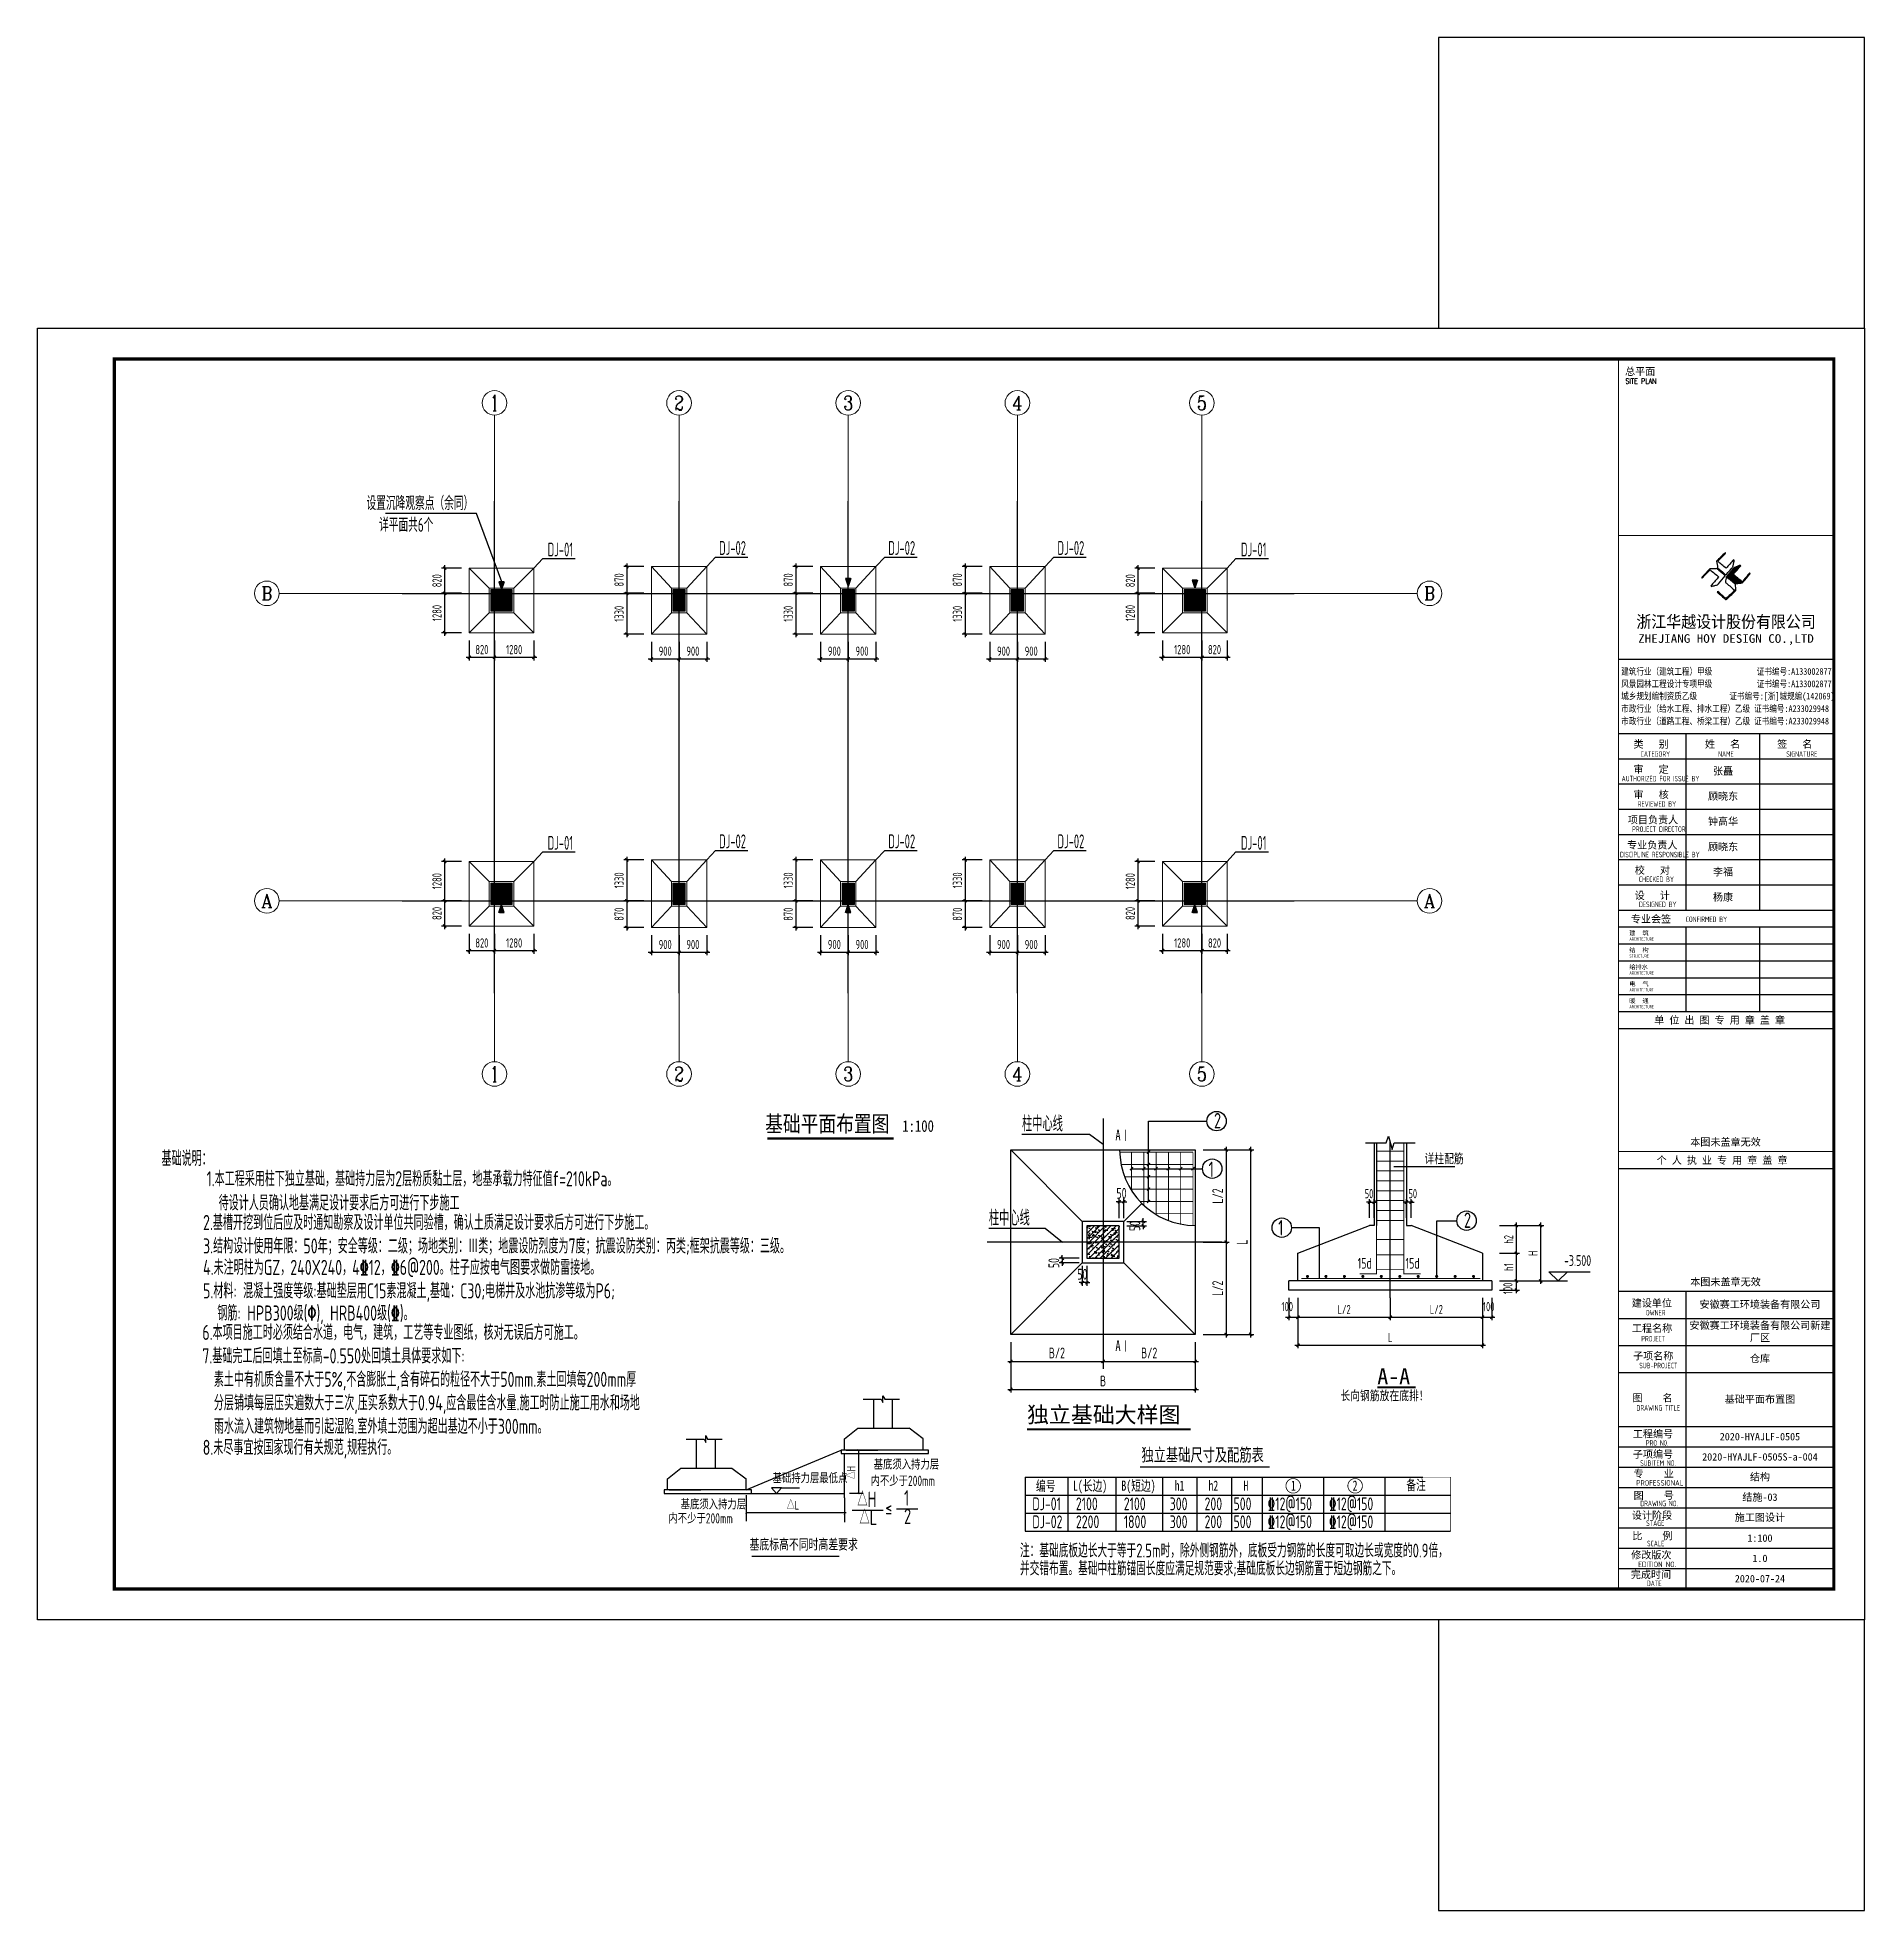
# Model space of a CAD drawing. Extents: x 1885024 to 3341100, y 16453725 to 19955423.
# Drawn here: x 3164089 to 3223489, y 18760258 to 18821172 of the extents above; entities that cross this region are included whole.
import ezdxf
from ezdxf.enums import TextEntityAlignment as Align

# ---------------------------------------------------------------- set-up
doc = ezdxf.new("R2010")
doc.units = 0
doc.header["$LTSCALE"] = 1000
doc.header["$MEASUREMENT"] = 0
doc.layers.get('Defpoints').update_dxf_attribs({"color": 250})
for name, color, linetype, lineweight in [('1526', 7, 'Continuous', 18), ('1530', 3, 'Continuous', 18), ('709', 254, 'Continuous', 18), ('COLU', 7, 'Continuous', 0), ('COLU_DIM', 3, 'Continuous', 0), ('COLU_HATCH', 251, 'Continuous', 0), ('DIM', 3, 'Continuous', 0), ('TEXT', 4, 'Continuous', 0)]:
    doc.layers.add(name, color=color, linetype=linetype, lineweight=lineweight)
for name, color, linetype in [('3T_WOOD', 21, 'Continuous'), ('AXIS', 3, 'Continuous'), ('AXIS_TEXT', 7, 'Continuous'), ('DIM_SYMB', 165, 'Continuous'), ('PUB_TEXT', 7, 'Continuous'), ('PUB_TITLE', 4, 'Continuous'), ('REIN', 1, 'Continuous'), ('THIN', 7, 'Continuous'), ('TK', 4, 'Continuous'), ('独立基础-TEXT', 7, 'Continuous'), ('轴线__尺寸数字', 253, 'Continuous')]:
    doc.layers.add(name, color=color, linetype=linetype)
doc.styles.add('-宋体', font='', dxfattribs={"width": 0.8})
doc.styles.add('_TCH_AXIS', font='COMPLEX', dxfattribs={"bigfont": 'GBCBIG'})
doc.styles.add('COMPLEX', font='COMPLEX')
doc.styles.add('FromPkpm', font='Pkpmeng', dxfattribs={"width": 0.7, "bigfont": 'hztxt'})
doc.styles.add('HT', font='simhei.ttf', dxfattribs={"width": 0.7})
doc.styles.add('PkpmHz', font='Pkpmeng', dxfattribs={"width": 0.7, "bigfont": 'hztxt'})
doc.styles.add('ROMANS', font='romans', dxfattribs={"width": 0.65, "height": 231.275})
doc.styles.add('TSSD_Dimension', font='tssdeng.shx', dxfattribs={"width": 0.7, "bigfont": 'hztxt.shx'})
doc.styles.add('TSSD_Label', font='tssdeng.shx', dxfattribs={"width": 0.7, "bigfont": 'hztxt.shx'})
doc.styles.add('TSSD_REIN', font='tssdeng.shx', dxfattribs={"width": 0.7, "bigfont": 'tssdchn.shx'})
doc.styles.add('图签宋体', font='', dxfattribs={"height": 300})
doc.styles.add('图签黑体', font='simhei.ttf', dxfattribs={"height": 550})
doc.styles.add('宋体', font='', dxfattribs={"width": 0.8})
doc.styles.add('黑体', font='simhei.ttf', dxfattribs={"width": 0.8})
doc.styles.get('-宋体').set_extended_font_data('SimSun')
doc.styles.get('图签宋体').set_extended_font_data('NSimSun')
doc.styles.get('宋体').set_extended_font_data('SimSun')
doc.dimstyles.new('TSSD_100_100', dxfattribs={"dimtxt": 300, "dimasz": 100, "dimexe": 100, "dimexo": 250, "dimgap": 100, "dimtad": 1, "dimdec": 0, "dimzin": 0, "dimdsep": 46, "dimtxsty": 'TSSD_Dimension', "dimblk": 'ARCHTICK', "dimblk1": 'ARCHTICK', "dimblk2": 'ARCHTICK', "dimcen": 0, "dimdle": 100, "dimclrt": 7, "dimadec": 0, "dimazin": 0, "dimtfac": 1, "dimtdec": 0, "dimtix": 1, "dimtmove": 2, "dimatfit": 3, "dimfxl": 0, "dimtolj": 1, "dimtzin": 0, "dimarcsym": 0})

msp = doc.modelspace()

# ---------------------------------------------------------------- texts
at = {"layer": '1526', "lineweight": 25, "style": 'FromPkpm', "width": 0.58}
for s, p in [('DJ-02', (3187123.6, 18804344.9)), ('DJ-02', (3192623.6, 18804344.9)), ('DJ-02', (3198123.6, 18804344.9)), ('DJ-01', (3181503.6, 18804294.9)), ('DJ-01', (3204043.6, 18804294.9)), ('DJ-01', (3181503.6, 18794754.9)), ('DJ-02', (3187123.6, 18794804.9)), ('DJ-02', (3192623.6, 18794804.9)), ('DJ-02', (3198123.6, 18794804.9)), ('DJ-01', (3204043.6, 18794754.9))]:
    msp.add_text(s, height=450, dxfattribs=at).set_placement(p, align=Align.RIGHT)
at = {"layer": '1530', "style": 'PkpmHz', "width": 0.61}
for s, p in [('设置沉降观察点（余同）', (3178258.1, 18805801)), ('详平面共6个', (3176962, 18805094.9))]:
    msp.add_text(s, height=450, dxfattribs=at).set_placement(p, align=Align.RIGHT)
at = {"layer": 'DIM_SYMB', "color": 4, "style": '宋体', "width": 0.8}
for s, height, p in [('基础平面布置图', 528.69, (3187747.1, 18785582.4)), ('1:100', 377.64, (3192206.1, 18785582.4))]:
    msp.add_text(s, height=height, dxfattribs=at).set_placement(p)
at = {"layer": 'TEXT', "width": 0.7}
for s, height, style, p in [('独立基础尺寸及配筋表', 416.67, '宋体', (3199980.7, 18774870.5)), ('备注', 333.33, '宋体', (3208590.4, 18773930.4)), ('DJ-01', 416.67, 'TSSD_REIN', (3196433.3, 18773275.5)), ('编号', 333.33, '宋体', (3196550.5, 18773901.4)), ('L(长边)', 333.33, '宋体', (3197754, 18773908.6)), ('2100', 416.67, 'TSSD_REIN', (3197849.5, 18773275.5)), ('B(短边)', 333.33, '宋体', (3199328.7, 18773908.6)), ('2100', 416.67, 'TSSD_REIN', (3199406.8, 18773275.5)), ('300', 416.67, 'TSSD_REIN', (3200900.2, 18773275.5)), ('h1', 333.33, '宋体', (3201059.5, 18773908.6)), ('200', 416.67, 'TSSD_REIN', (3202032.4, 18773275.5)), ('h2', 333.33, '宋体', (3202160, 18773908.6)), ('500', 416.67, 'TSSD_REIN', (3202973.4, 18773275.5)), ('H', 333.3, '宋体', (3203297.2, 18773908.6)), ('1', 333.3, '宋体', (3204840, 18773908.6)), ('2', 333.3, '宋体', (3206845, 18773908.6)), ('DJ-02', 416.67, 'TSSD_REIN', (3196433.3, 18772692.2)), ('2200', 416.67, 'TSSD_REIN', (3197849.5, 18772692.2)), ('1800', 416.67, 'TSSD_REIN', (3199406.8, 18772692.2)), ('300', 416.67, 'TSSD_REIN', (3200900.2, 18772692.2)), ('200', 416.67, 'TSSD_REIN', (3202032.4, 18772692.2)), ('500', 416.67, 'TSSD_REIN', (3202973.4, 18772692.2))]:
    msp.add_text(s, height=height, dxfattribs=dict(at, style=style)).set_placement(p)
at = {"layer": 'TEXT', "color": 3, "style": 'TSSD_REIN', "width": 0.7}
for p in [(3204082, 18773275.5), (3206075.1, 18773275.5), (3204082, 18772692.2), (3206075.1, 18772692.2)]:
    msp.add_text('\x8412@150', height=416.67, dxfattribs=at).set_placement(p)
at = {"layer": '轴线__尺寸数字', "color": 2, "style": 'TSSD_REIN', "width": 0.7}
for s, height, p in [('基础说明：', 490.56, (3168122.7, 18784471.5)), ('待设计人员确认地基满足设计要求后方可进行下步施工', 490.556, (3169980.7, 18783025.6)), ('2.基槽开挖到位后应及时通知勘察及设计单位共同验槽，确认土质满足设计要求后方可进行下步施工。', 490.556, (3169472, 18782388.9)), ('3.结构设计使用年限：50年；安全等级：二级；场地类别：Ⅲ类；地震设防烈度为7度；抗震设防类别：丙类;框架抗震等级：三级。', 490.556, (3169472, 18781625.6)), ('4.未注明柱为GZ，240X240，4\x8412，\x846@200。柱子应按电气图要求做防雷接地。', 490.556, (3169472, 18780929)), ('5.材料: 混凝土强度等级:基础垫层用C15素混凝土,基础：C30;电梯井及水池抗渗等级为P6;', 490.556, (3169472, 18780165.7)), ('钢筋: HPB300级(\x82), HRB400级(\x84)。', 490.556, (3169936.7, 18779444.4)), ('6.本项目施工时必须结合水道，电气，建筑，工艺等专业图纸，核对无误后方可施工。', 490.556, (3169448.9, 18778813.8)), ('7.基础完工后回填土至标高-0.550处回填土具体要求如下:', 490.556, (3169448.9, 18778050.5)), ('素土中有机质含量不大于5%%%,不含膨胀土,含有碎石的粒径不大于50mm.素土回填每200mm厚', 490.556, (3169823.7, 18777287.2)), ('分层铺填每层压实遍数大于三次,压实系数大于0.94,应含最佳含水量.施工时防止施工用水和场地', 490.556, (3169823.7, 18776523.9)), ('雨水流入建筑物地基而引起湿陷.室外填土范围为超出基边不小于300mm。', 490.556, (3169823.7, 18775760.6)), ('8.未尽事宜按国家现行有关规范,规程执行。', 490.556, (3169461.2, 18775076.1))]:
    msp.add_text(s, height=height, dxfattribs=at).set_placement(p)
at = {"layer": '轴线__尺寸数字', "color": 6, "style": 'TSSD_REIN', "width": 0.7}
msp.add_text('1.本工程采用柱下独立基础，基础持力层为2层粉质黏土层，地基承载力特征值f=210kPa。', height=490.556, dxfattribs=at).set_placement((3169588.8, 18783811.6))
at = {"layer": '轴线__尺寸数字', "color": 2, "style": 'TSSD_REIN', "width": 0.7}
for s, p in [('注：基础底板边长大于等于2.5m时，除外侧钢筋外，底板受力钢筋的长度可取边长或宽度的0.9倍，', (3196031.1, 18771740.6)), ('并交错布置。基础中柱筋锚固长度应满足规范要求;基础底板长边钢筋置于短边钢筋之下。', (3196031.1, 18771156.1))]:
    msp.add_text(s, height=450, rotation=0, dxfattribs=at).set_placement(p)

# ---------------------------------------------------------------- blocks, each defined once
blk = doc.blocks.new('_ArchTick')
at = {"color": 0, "linetype": 'ByBlock', "const_width": 0.4}
blk.add_lwpolyline([(-0.5, -0.5), (0.5, 0.5)], dxfattribs=at)
blk = doc.blocks.new('33333312')
at = {"color": 7, "const_width": 72}
blk.add_lwpolyline([(42924, -117084), (48041, -117084)], dxfattribs=at)
at = {"layer": '独立基础-TEXT'}
for p, q in [((49444, -107910), (50496, -107910)), ((49946, -107910), (49960, -107910)), ((50054, -109606), (50054, -107911)), ((50496, -107910), (50596, -108110)), ((50596, -107710), (50696, -107910)), ((50596, -108110), (50596, -107710)), ((50696, -107910), (50991, -107910)), ((50991, -107910), (51553, -107910)), ((51157, -109606), (51157, -107911)), ((39106, -110240), (40158, -110240)), ((39608, -110240), (39622, -110240)), ((39716, -111936), (39716, -110241)), ((40158, -110240), (40258, -110440)), ((40258, -110040), (40358, -110240)), ((40258, -110440), (40258, -110040)), ((40358, -110240), (40653, -110240)), ((40653, -110240), (41215, -110240)), ((40819, -111936), (40819, -110241)), ((48350, -110226), (49134, -109606)), ((48350, -110886), (48350, -110226)), ((52948, -110226), (52115, -109606)), ((52948, -110886), (52948, -110226)), ((42610, -113216), (48150, -110886)), ((48351, -113682), (48351, -111152)), ((48450, -110886), (50291, -110886)), ((49166, -110886), (49166, -113416)), ((38012, -112556), (38796, -111936)), ((38012, -113216), (38012, -112556)), ((41777, -111936), (42610, -112556)), ((42610, -113216), (42610, -112556)), ((38097, -113416), (48351, -113416)), ((38112, -113216), (39953, -113216)), ((42611, -113516), (42611, -115039)), ((44669, -113083), (45716, -113083)), ((48351, -113682), (48351, -115105)), ((49421, -113416), (48634, -113416)), ((42611, -114539), (48454, -114539)), ((48801, -114397), (50598, -114397)), ((51390, -114317), (52624, -114317))]:
    blk.add_line(p, q, dxfattribs=at)
for points in [[(49134, -109606), (50054, -109606), (51157, -109606), (52115, -109606)], [(48150, -111086), (53260, -111086), (53260, -110886), (48150, -110886), (48150, -111086)], [(38796, -111936), (39716, -111936), (40819, -111936), (41777, -111936)], [(37812, -113416), (42921, -113416), (42921, -113216), (37812, -113216), (37812, -113416)]]:
    blk.add_lwpolyline(points, dxfattribs=at)
blk.add_lwpolyline([(44095, -113083), (44382, -113416), (44669, -113083)], close=True, dxfattribs=at)
at = {"layer": '独立基础-TEXT', "xscale": 100, "yscale": 100, "zscale": 100}
for p, rotation in [((49166, -110886), 90), ((49166, -113416), 270), ((42611, -114539), 180)]:
    blk.add_blockref('_ArchTick', p, dxfattribs=dict(at, rotation=rotation))
blk.add_blockref('_ArchTick', (48351, -114605), dxfattribs=at)
at = {"color": 7, "style": 'PkpmHz', "width": 0.7}
blk.add_text('基底标高不同时高差要求', height=684, dxfattribs=at).set_placement((42806, -116754))
at = {"layer": '独立基础-TEXT', "style": 'TSSD_REIN', "width": 0.7}
for s, height, p in [('基底须入持力层', 600, (50052, -112023)), ('基础持力层最低点', 600, (44149, -112821)), ('内不少于200mm', 600, (49872, -112982)), ('基底须入持力层 ', 600, (38779, -114353)), ('△H', 900, (49098, -114212, 0)), ('1', 900, (51826, -114132, 0)), ('内不少于200mm', 600, (38069, -115172)), ('△L', 500, (44983, -114362)), ('△L', 900, (49221, -115266, 0)), ('≤', 900, (50726, -114780, 0)), ('2', 900, (51826, -115205, 0))]:
    blk.add_text(s, height=height, dxfattribs=at).set_placement(p)
blk.add_text('△H', height=500, rotation=90, dxfattribs=at).set_placement((48981, -112579))
blk = doc.blocks.new('j')
blk.add_hatch(color=6).paths.add_polyline_path([(2674969, -64350), (2674930, -64350), (2675115, -64887), (2675299, -64350)])
for points in [[(2675260, -64350), (2674930, -64350), (2675115, -64887)], [(2674969, -64350), (2675299, -64350), (2675115, -64887)]]:
    blk.add_lwpolyline(points)
blk = doc.blocks.new('A$C053D6479')
at = {"layer": 'PUB_TITLE'}
h = blk.add_hatch(color=256, dxfattribs=at)
h.dxf.hatch_style = 1
edge = h.paths.add_edge_path()
edge.add_spline(control_points=[(1026, 827), (1105, 920), (1188, 1008), (1266, 1102)], knot_values=[13, 13, 13, 13, 14, 14, 14, 14], degree=3, periodic=0)
edge.add_spline(control_points=[(1266, 1102), (1258, 1111), (1249, 1119), (1239, 1116)], knot_values=[12, 12, 12, 12, 13, 13, 13, 13], degree=3, periodic=0)
edge.add_spline(control_points=[(1239, 1116), (1210, 1107), (1179, 1092), (1144, 1077)], knot_values=[11, 11, 11, 11, 12, 12, 12, 12], degree=3, periodic=0)
edge.add_spline(control_points=[(1144, 1077), (1109, 1063), (1069, 1053), (1047, 1038)], knot_values=[10, 10, 10, 10, 11, 11, 11, 11], degree=3, periodic=0)
edge.add_spline(control_points=[(1047, 1038), (1028, 1026), (1007, 992), (991, 972)], knot_values=[9, 9, 9, 9, 10, 10, 10, 10], degree=3, periodic=0)
edge.add_spline(control_points=[(991, 972), (942, 913), (899, 868), (849, 810)], knot_values=[8, 8, 8, 8, 9, 9, 9, 9], degree=3, periodic=0)
edge.add_spline(control_points=[(849, 810), (842, 801), (822, 776), (822, 775)], knot_values=[7, 7, 7, 7, 8, 8, 8, 8], degree=3, periodic=0)
edge.add_spline(control_points=[(822, 775), (823, 771), (848, 752), (859, 744)], knot_values=[6, 6, 6, 6, 7, 7, 7, 7], degree=3, periodic=0)
edge.add_spline(control_points=[(859, 744), (949, 670), (1035, 592), (1122, 521)], knot_values=[5, 5, 5, 5, 6, 6, 6, 6], degree=3, periodic=0)
edge.add_spline(control_points=[(1122, 521), (1153, 527), (1185, 530), (1217, 533)], knot_values=[4, 4, 4, 4, 5, 5, 5, 5], degree=3, periodic=0)
edge.add_spline(control_points=[(1217, 533), (1246, 535), (1293, 532), (1316, 542)], knot_values=[3, 3, 3, 3, 4, 4, 4, 4], degree=3, periodic=0)
edge.add_spline(control_points=[(1316, 542), (1327, 547), (1338, 565), (1349, 579)], knot_values=[2, 2, 2, 2, 3, 3, 3, 3], degree=3, periodic=0)
edge.add_spline(control_points=[(1349, 579), (1423, 670), (1507, 759), (1572, 848)], knot_values=[1, 1, 1, 1, 2, 2, 2, 2], degree=3, periodic=0)
edge.add_spline(control_points=[(1572, 848), (1564, 852), (1561, 861), (1551, 862)], knot_values=[0, 0, 0, 0, 1, 1, 1, 1], degree=3, periodic=0)
edge.add_spline(control_points=[(1551, 862), (1469, 769), (1393, 671), (1310, 579)], knot_values=[15, 15, 15, 15, 16, 16, 16, 16], degree=3, periodic=0)
edge.add_spline(control_points=[(1310, 579), (1216, 662), (1118, 742), (1026, 827)], knot_values=[14, 14, 14, 14, 15, 15, 15, 15], degree=3, periodic=0)
at = {"layer": 'TK'}
for points, knots in [([(1031, 1298), (1066, 1286), (1054, 1262), (1045, 1224), (1036, 1188), (1031, 1158), (1024, 1121), (1020, 1104), (1017, 1085), (1012, 1071), (1004, 1052), (976, 1026), (956, 1003), (906, 946), (866, 899), (814, 839), (806, 829), (789, 806), (787, 806), (777, 804), (728, 856), (719, 864), (651, 922), (580, 978), (514, 1036), (509, 1106), (488, 1176), (479, 1247), (570, 1343), (663, 1436), (758, 1526), (764, 1523), (768, 1518), (774, 1515), (693, 1422), (599, 1343), (520, 1249), (607, 1171), (698, 1096), (789, 1021), (874, 1109), (950, 1206), (1031, 1298)], [0, 0, 0, 0, 1, 1, 1, 2, 2, 2, 3, 3, 3, 4, 4, 4, 5, 5, 5, 6, 6, 6, 7, 7, 7, 8, 8, 8, 9, 9, 9, 10, 10, 10, 11, 11, 11, 12, 12, 12, 13, 13, 13, 14, 14, 14, 14]), ([(555, 949), (624, 891), (699, 833), (760, 773), (689, 691), (614, 604), (539, 517), (529, 505), (516, 487), (506, 482), (492, 475), (469, 472), (452, 467), (416, 456), (383, 448), (342, 438), (323, 433), (297, 422), (293, 440), (291, 452), (313, 470), (322, 480), (400, 566), (477, 652), (553, 736), (460, 815), (366, 894), (270, 970), (183, 883), (101, 791), (16, 703), (-18, 714), (9, 735), (28, 755), (103, 838), (192, 930), (266, 1005), (319, 1009), (387, 1005), (442, 1007), (456, 1008), (472, 1011), (485, 1007), (507, 1000), (534, 967), (555, 949)], [0, 0, 0, 0, 1, 1, 1, 2, 2, 2, 3, 3, 3, 4, 4, 4, 5, 5, 5, 6, 6, 6, 7, 7, 7, 8, 8, 8, 9, 9, 9, 10, 10, 10, 11, 11, 11, 12, 12, 12, 13, 13, 13, 14, 14, 14, 15, 15, 15, 15]), ([(1097, 490), (1100, 425), (1106, 361), (1107, 294), (1018, 207), (925, 121), (830, 33), (818, 21), (800, 0), (787, 0), (768, -1), (725, 49), (712, 60), (662, 103), (616, 143), (568, 186), (545, 207), (518, 224), (499, 250), (501, 259), (511, 261), (516, 267), (609, 192), (696, 111), (785, 33), (883, 118), (977, 208), (1070, 298), (992, 373), (892, 456), (803, 534), (791, 544), (768, 561), (766, 569), (761, 588), (776, 634), (780, 655), (785, 690), (788, 721), (795, 746), (897, 661), (998, 576), (1097, 490)], [0, 0, 0, 0, 1, 1, 1, 2, 2, 2, 3, 3, 3, 4, 4, 4, 5, 5, 5, 6, 6, 6, 7, 7, 7, 8, 8, 8, 9, 9, 9, 10, 10, 10, 11, 11, 11, 12, 12, 12, 13, 13, 13, 14, 14, 14, 14]), ([(1551, 862), (1561, 861), (1564, 852), (1572, 848), (1507, 759), (1423, 670), (1349, 579), (1338, 565), (1327, 547), (1316, 542), (1293, 532), (1246, 535), (1217, 533), (1185, 530), (1153, 527), (1122, 521), (1035, 592), (949, 670), (859, 744), (848, 752), (823, 771), (822, 775), (822, 776), (842, 801), (849, 810), (899, 868), (942, 913), (991, 972), (1007, 992), (1028, 1026), (1047, 1038), (1069, 1053), (1109, 1063), (1144, 1077), (1179, 1092), (1210, 1107), (1239, 1116), (1249, 1119), (1258, 1111), (1266, 1102), (1188, 1008), (1105, 920), (1026, 827), (1118, 742), (1216, 662), (1310, 579), (1393, 671), (1469, 769), (1551, 862)], [0, 0, 0, 0, 1, 1, 1, 2, 2, 2, 3, 3, 3, 4, 4, 4, 5, 5, 5, 6, 6, 6, 7, 7, 7, 8, 8, 8, 9, 9, 9, 10, 10, 10, 11, 11, 11, 12, 12, 12, 13, 13, 13, 14, 14, 14, 15, 15, 15, 16, 16, 16, 16])]:
    blk.add_open_spline(points, degree=3, knots=knots, dxfattribs=at)
blk = doc.blocks.new('GeYuanFrame_82632258', base_point=(18.76, 4.34))
at = {"layer": 'PUB_TITLE'}
for points in [[(554.76, 235.14), (554.76, 292.54)], [(578.76, 235.14), (578.76, 292.54)], [(554.76, 202.14), (554.76, 229.64)], [(578.76, 202.14), (578.76, 229.64)], [(554.76, 14.34), (554.76, 111.14)]]:
    blk.add_lwpolyline(points, dxfattribs=at)
at = {"layer": 'TK'}
for p, q in [((43.76, 414.34), (602.76, 414.34)), ((532.76, 316.74), (602.76, 316.74)), ((532.76, 284.34), (602.76, 284.34)), ((532.76, 276.14), (602.76, 276.14)), ((532.76, 267.94), (602.76, 267.94)), ((532.76, 259.74), (602.76, 259.74)), ((532.76, 251.54), (602.76, 251.54)), ((532.76, 243.34), (602.76, 243.34)), ((532.76, 235.14), (602.76, 235.14)), ((532.76, 235.14), (602.76, 235.14)), ((532.76, 102.34), (602.76, 102.34)), ((532.76, 93.54), (602.76, 93.54)), ((532.76, 84.74), (554.76, 84.74)), ((532.76, 84.74), (602.76, 84.74)), ((532.76, 67.18), (602.76, 67.18)), ((532.76, 67.14), (602.76, 67.14)), ((532.76, 60.58), (602.76, 60.58)), ((532.76, 53.98), (602.76, 53.98)), ((532.76, 47.38), (602.76, 47.38)), ((532.76, 40.78), (602.76, 40.78)), ((532.76, 34.18), (602.76, 34.18)), ((532.76, 27.58), (602.76, 27.58)), ((532.76, 20.98), (602.76, 20.98)), ((532.76, 14.34), (602.76, 14.34))]:
    blk.add_line(p, q, dxfattribs=at)
for points in [[(18.76, 424.34), (612.76, 424.34), (612.76, 4.34), (18.76, 4.34), (18.76, 424.34)], [(532.76, 292.54), (602.76, 292.54)], [(532.76, 235.14), (602.76, 235.14)], [(532.76, 229.64), (602.76, 229.64)], [(532.76, 224.14), (602.76, 224.14)], [(532.76, 218.64), (602.76, 218.64)], [(532.76, 213.14), (602.76, 213.14)], [(532.76, 207.64), (602.76, 207.64)], [(532.76, 202.14), (602.76, 202.14)], [(532.76, 196.64), (602.76, 196.64)], [(532.76, 151.14), (602.76, 151.14)]]:
    blk.add_lwpolyline(points, dxfattribs=at)
at = {"layer": 'TK', "const_width": 1}
blk.add_lwpolyline([(602.76, 414.34), (43.76, 414.34), (43.76, 14.34), (602.76, 14.34)], close=True, dxfattribs=at)
at = {"layer": 'TK'}
for points, const_width in [([(532.76, 414.34), (532.76, 14.34)], 0.4), ([(532.76, 356.95), (602.76, 356.95)], 0.35), ([(532.76, 292.54), (602.76, 292.54)], 0.35), ([(532.76, 292.54), (602.76, 292.54)], 0.35), ([(532.76, 235.14), (602.76, 235.14)], 0.35), ([(532.76, 202.14), (602.76, 202.14)], 0.35), ([(532.76, 156.64), (602.76, 156.64)], 0.35), ([(532.76, 111.14), (602.76, 111.14)], 0.35), ([(532.76, 67.18), (602.76, 67.18)], 0.35)]:
    blk.add_lwpolyline(points, dxfattribs=dict(at, const_width=const_width))
at = {"layer": 'PUB_TITLE', "xscale": 0.01000000000021828, "yscale": 0.01000000000021828, "zscale": 0.01}
blk.add_blockref('A$C053D6479', (559.86, 336.08), dxfattribs=at)
at = {"layer": 'TK', "style": '图签宋体'}
for s, height, p in [('总平面', 2.4, (534.9, 409.1)), ('类   别', 2.4, (537.65, 287.9)), ('姓   名', 2.4, (560.87, 287.9)), ('签   名', 2.4, (584.35, 287.9)), ('审   定', 2.4, (537.65, 279.7)), ('审   核', 2.4, (537.65, 271.5)), ('项目负责人', 2.4, (535.8, 263.3)), ('专业负责人', 2.4, (535.56, 255.1)), ('校   对', 2.4, (538.06, 246.9)), ('设   计', 2.4, (538.03, 238.7)), ('专业会签', 2.4, (536.79, 231.05)), ('建  筑', 1.44, (536.28, 226.92)), ('结  构', 1.44, (536.28, 221.42)), ('给排水', 1.44, (536.28, 215.92)), ('电  气', 1.44, (536.28, 210.42)), ('暖  通', 1.44, (536.28, 204.92)), ('单 位 出 图 专 用 章 盖 章', 2.4, (544.39, 198.16)), ('本图未盖章无效', 2.4, (556.1, 158.51)), ('个 人 执 业 专 用 章 盖 章', 2.4, (545.19, 152.58)), ('本图未盖章无效', 2.4, (556.1, 113.01)), ('建设单位', 2.4, (537.06, 106.14)), ('工程名称', 2.4, (537.14, 97.93)), ('子项名称', 2.4, (537.52, 88.95)), ('图    名', 2.4, (537.3, 75.3)), ('工程编号', 2.4, (537.44, 63.58)), ('子项编号', 2.4, (537.44, 57)), ('专    业', 2.4, (537.68, 50.69)), ('图    号', 2.4, (537.69, 43.58)), ('设计阶段', 2.4, (537.12, 37.12)), ('比    例', 2.4, (537.26, 30.44)), ('修改版次', 2.4, (536.91, 24.22)), ('完成时间', 2.4, (536.79, 17.83))]:
    blk.add_text(s, height=height, dxfattribs=at).set_placement(p)
at = {"layer": 'TK'}
for s, height, style, width, p in [('SITE PLAN', 1.697, 'ROMANS', 0.76, (535.02, 406.31)), ('建筑行业（建筑工程）甲级           证书编号:A133002877', 2.2, '-宋体', 0.8, (533.67, 311.64)), ('风景园林工程设计专项甲级           证书编号:A133002877', 2.2, '-宋体', 0.8, (533.67, 307.62)), ('城乡规划编制资质乙级        证书编号:[浙]城规编(142069)', 2.2, '-宋体', 0.8, (533.67, 303.63)), ('市政行业（给水工程、排水工程）乙级 证书编号:A233029948', 2.2, '-宋体', 0.8, (533.67, 299.55)), ('市政行业（道路工程、桥梁工程）乙级 证书编号:A233029948', 2.2, '-宋体', 0.8, (533.67, 295.5)), ('CATEGORY', 1.8, 'TSSD_REIN', 0.7, (539.99, 284.98)), ('NAME', 1.8, 'TSSD_REIN', 0.7, (565.18, 284.98)), ('SIGNATURE', 1.8, 'TSSD_REIN', 0.7, (587.34, 284.98)), ('AUTHORIZED FOR ISSUE BY', 1.8, 'TSSD_REIN', 0.7, (533.79, 276.98)), ('REVIEWED BY', 1.8, 'TSSD_REIN', 0.7, (539.03, 268.72)), ('PROJECT DIRECTOR', 1.8, 'TSSD_REIN', 0.7, (537.22, 260.55)), ('DISCIPLINE RESPONSIBLE BY', 1.8, 'TSSD_REIN', 0.7, (533.25, 252.28)), ('CHECKED BY', 1.8, 'TSSD_REIN', 0.7, (539.42, 244.25)), ('DESIGNED BY', 1.8, 'TSSD_REIN', 0.7, (539.43, 236.08)), ('CONFIRMED BY', 1.8, 'TSSD_REIN', 0.7, (554.61, 231.23)), ('ARCHITECTURE', 1.08, 'TSSD_REIN', 0.7, (536.32, 225.15)), ('STRUCTURE', 1.08, 'TSSD_REIN', 0.7, (536.32, 219.65)), ('ARCHITECTURE', 1.08, 'TSSD_REIN', 0.7, (536.32, 214.15)), ('ARCHITECTURE', 1.08, 'TSSD_REIN', 0.7, (536.32, 208.65)), ('ARCHITECTURE', 1.08, 'TSSD_REIN', 0.7, (536.32, 203.15)), ('OWNER', 1.8, 'TSSD_REIN', 0.7, (541.65, 103.29)), ('PROJECT', 1.8, 'TSSD_REIN', 0.7, (540.19, 94.83)), ('SUB-PROJECT', 1.8, 'TSSD_REIN', 0.7, (539.53, 86.11)), ('DRAWING TITLE', 1.8, 'TSSD_REIN', 0.7, (538.64, 72.34)), ('PRO N0.', 1.8, 'TSSD_REIN', 0.7, (541.68, 60.96)), ('SUBITEM NO.', 1.8, 'TSSD_REIN', 0.7, (539.82, 54.39)), ('PROFESSIONAL', 1.8, 'TSSD_REIN', 0.8, (538.55, 47.95)), ('DRAWING NO.', 1.8, 'TSSD_REIN', 0.7, (539.86, 41.26)), ('STAGE', 1.8, 'TSSD_REIN', 0.7, (541.76, 34.84)), ('SCALE', 1.8, 'TSSD_REIN', 0.7, (542.05, 28.23)), ('EDITION NO.', 1.8, 'TSSD_REIN', 0.8, (539.2, 21.45)), ('DATE', 1.8, 'TSSD_REIN', 0.7, (542, 15.26))]:
    blk.add_text(s, height=height, dxfattribs=dict(at, style=style, width=width)).set_placement(p)
for s, height, style, width, p in [('浙江华越设计股份有限公司', 3.96, 'HT', 0.9, (567.74, 328.97)), ('ZHEJIANG HOY DESIGN CO.,LTD', 2.8, '图签黑体', 1.11, (567.73, 323.1))]:
    blk.add_text(s, height=height, dxfattribs=dict(at, style=style, width=width)).set_placement(p, align=Align.MIDDLE)
at = {"layer": 'TK', "char_height": 2.4, "attachment_point": 5, "style": '图签宋体'}
for s, insert, width in [('张矗', (566.76, 280.21), 24), ('顾晓东', (566.76, 272.04), 24), ('钟高华', (566.76, 263.84), 24), ('顾晓东', (566.76, 255.57), 24), ('李福', (566.76, 247.44), 24), ('杨康', (566.76, 239.24), 24), ('安徽赛工环境装备有限公司', (578.76, 106.74), 48), ('安徽赛工环境装备有限公司新建厂区', (578.76, 97.94), 48), ('仓库', (578.76, 89.14), 48), ('基础平面布置图', (578.76, 75.94), 48), ('2020-HYAJLF-0505', (578.76, 63.88), 48), ('2020-HYAJLF-0505S-a-004', (578.76, 57.28), 48), ('结构', (578.76, 50.68), 48), ('结施-03', (578.76, 44.08), 48), ('施工图设计', (578.76, 37.48), 48), ('1:100', (578.76, 30.88), 48), ('1.0', (578.76, 24.28), 48), ('2020-07-24', (578.76, 17.69), 48)]:
    blk.add_mtext(s, dxfattribs=dict(at, insert=insert, width=width))
blk = doc.blocks.new('_AXISO')
blk.add_circle((0, 0), 0.5)
at = {"layer": 'AXIS_TEXT', "style": 'COMPLEX', "width": 1.041667}
blk.add_attdef('A', text='', height=0.56, dxfattribs=at).set_placement((-0.25, -0.28), (0.25, -0.28), align=Align.FIT)
blk = doc.blocks.new('*D268')
at = {"layer": 'COLU_DIM', "color": 0, "lineweight": -2}
for p, q in [((3178127, 18801565), (3178127, 18800915)), ((3178947, 18801565), (3178947, 18800915)), ((3178027, 18801015), (3179047, 18801015))]:
    blk.add_line(p, q, dxfattribs=at)
at = {"layer": 'Defpoints', "color": 0}
for p in [(3178127, 18801815), (3178947, 18801815), (3178947, 18801015)]:
    blk.add_point(p, dxfattribs=at)
at = {"layer": 'COLU_DIM', "color": 0, "lineweight": -2, "xscale": 100, "yscale": 100, "zscale": 100, "rotation": 180}
blk.add_blockref('_ArchTick', (3178127, 18801015), dxfattribs=at)
at = {"layer": 'COLU_DIM', "color": 0, "lineweight": -2, "xscale": 100, "yscale": 100, "zscale": 100}
blk.add_blockref('_ArchTick', (3178947, 18801015), dxfattribs=at)
at = {"layer": 'COLU_DIM', "color": 7, "insert": (3178537, 18801265), "char_height": 300, "attachment_point": 5, "style": 'TSSD_Dimension'}
blk.add_mtext('\\A1;820', dxfattribs=at)
blk = doc.blocks.new('*D269')
at = {"layer": 'COLU_DIM', "color": 0, "lineweight": -2}
for p, q in [((3178947, 18801565), (3178947, 18800915)), ((3180227, 18801565), (3180227, 18800915)), ((3178847, 18801015), (3180327, 18801015))]:
    blk.add_line(p, q, dxfattribs=at)
at = {"layer": 'Defpoints', "color": 0}
for p in [(3178947, 18801815), (3180227, 18801815), (3180227, 18801015)]:
    blk.add_point(p, dxfattribs=at)
at = {"layer": 'COLU_DIM', "color": 0, "lineweight": -2, "xscale": 100, "yscale": 100, "zscale": 100, "rotation": 180}
blk.add_blockref('_ArchTick', (3178947, 18801015), dxfattribs=at)
at = {"layer": 'COLU_DIM', "color": 0, "lineweight": -2, "xscale": 100, "yscale": 100, "zscale": 100}
blk.add_blockref('_ArchTick', (3180227, 18801015), dxfattribs=at)
at = {"layer": 'COLU_DIM', "color": 7, "insert": (3179587, 18801265), "char_height": 300, "attachment_point": 5, "style": 'TSSD_Dimension'}
blk.add_mtext('\\A1;1280', dxfattribs=at)
blk = doc.blocks.new('*D270')
at = {"layer": 'COLU_DIM', "color": 0, "lineweight": -2}
for p, q in [((3177877, 18803915), (3177227, 18803915)), ((3177327, 18804015), (3177327, 18802995)), ((3177877, 18803095), (3177227, 18803095))]:
    blk.add_line(p, q, dxfattribs=at)
at = {"layer": 'Defpoints', "color": 0}
for p in [(3178127, 18803915), (3177327, 18803095), (3178127, 18803095)]:
    blk.add_point(p, dxfattribs=at)
at = {"layer": 'COLU_DIM', "color": 0, "lineweight": -2, "xscale": 100, "yscale": 100, "zscale": 100}
for p, rotation in [((3177327, 18803915), 90), ((3177327, 18803095), 270)]:
    blk.add_blockref('_ArchTick', p, dxfattribs=dict(at, rotation=rotation))
at = {"layer": 'COLU_DIM', "color": 7, "insert": (3177077, 18803505), "char_height": 300, "attachment_point": 5, "rotation": 90, "style": 'TSSD_Dimension'}
blk.add_mtext('\\A1;820', dxfattribs=at)
blk = doc.blocks.new('*D271')
at = {"layer": 'COLU_DIM', "color": 0, "lineweight": -2}
for p, q in [((3177877, 18803095), (3177227, 18803095)), ((3177327, 18803195), (3177327, 18801715)), ((3177877, 18801815), (3177227, 18801815))]:
    blk.add_line(p, q, dxfattribs=at)
at = {"layer": 'Defpoints', "color": 0}
for p in [(3178127, 18803095), (3177327, 18801815), (3178127, 18801815)]:
    blk.add_point(p, dxfattribs=at)
at = {"layer": 'COLU_DIM', "color": 0, "lineweight": -2, "xscale": 100, "yscale": 100, "zscale": 100}
for p, rotation in [((3177327, 18803095), 90), ((3177327, 18801815), 270)]:
    blk.add_blockref('_ArchTick', p, dxfattribs=dict(at, rotation=rotation))
at = {"layer": 'COLU_DIM', "color": 7, "insert": (3177077, 18802455), "char_height": 300, "attachment_point": 5, "rotation": 90, "style": 'TSSD_Dimension'}
blk.add_mtext('\\A1;1280', dxfattribs=at)
blk = doc.blocks.new('*D272')
at = {"layer": 'COLU_DIM', "color": 0, "lineweight": -2}
for p, q in [((3184047, 18801515), (3184047, 18800865)), ((3184947, 18801515), (3184947, 18800865)), ((3183947, 18800965), (3185047, 18800965))]:
    blk.add_line(p, q, dxfattribs=at)
at = {"layer": 'Defpoints', "color": 0}
for p in [(3184047, 18801765), (3184947, 18801765), (3184947, 18800965)]:
    blk.add_point(p, dxfattribs=at)
at = {"layer": 'COLU_DIM', "color": 0, "lineweight": -2, "xscale": 100, "yscale": 100, "zscale": 100, "rotation": 180}
blk.add_blockref('_ArchTick', (3184047, 18800965), dxfattribs=at)
at = {"layer": 'COLU_DIM', "color": 0, "lineweight": -2, "xscale": 100, "yscale": 100, "zscale": 100}
blk.add_blockref('_ArchTick', (3184947, 18800965), dxfattribs=at)
at = {"layer": 'COLU_DIM', "color": 7, "insert": (3184497, 18801215), "char_height": 300, "attachment_point": 5, "style": 'TSSD_Dimension'}
blk.add_mtext('\\A1;900', dxfattribs=at)
blk = doc.blocks.new('*D273')
at = {"layer": 'COLU_DIM', "color": 0, "lineweight": -2}
for p, q in [((3184947, 18801515), (3184947, 18800865)), ((3185847, 18801515), (3185847, 18800865)), ((3184847, 18800965), (3185947, 18800965))]:
    blk.add_line(p, q, dxfattribs=at)
at = {"layer": 'Defpoints', "color": 0}
for p in [(3184947, 18801765), (3185847, 18801765), (3185847, 18800965)]:
    blk.add_point(p, dxfattribs=at)
at = {"layer": 'COLU_DIM', "color": 0, "lineweight": -2, "xscale": 100, "yscale": 100, "zscale": 100, "rotation": 180}
blk.add_blockref('_ArchTick', (3184947, 18800965), dxfattribs=at)
at = {"layer": 'COLU_DIM', "color": 0, "lineweight": -2, "xscale": 100, "yscale": 100, "zscale": 100}
blk.add_blockref('_ArchTick', (3185847, 18800965), dxfattribs=at)
at = {"layer": 'COLU_DIM', "color": 7, "insert": (3185397, 18801215), "char_height": 300, "attachment_point": 5, "style": 'TSSD_Dimension'}
blk.add_mtext('\\A1;900', dxfattribs=at)
blk = doc.blocks.new('*D274')
at = {"layer": 'COLU_DIM', "color": 0, "lineweight": -2}
for p, q in [((3183797, 18803965), (3183147, 18803965)), ((3183247, 18804065), (3183247, 18802995)), ((3183797, 18803095), (3183147, 18803095))]:
    blk.add_line(p, q, dxfattribs=at)
at = {"layer": 'Defpoints', "color": 0}
for p in [(3184047, 18803965), (3183247, 18803095), (3184047, 18803095)]:
    blk.add_point(p, dxfattribs=at)
at = {"layer": 'COLU_DIM', "color": 0, "lineweight": -2, "xscale": 100, "yscale": 100, "zscale": 100}
for p, rotation in [((3183247, 18803965), 90), ((3183247, 18803095), 270)]:
    blk.add_blockref('_ArchTick', p, dxfattribs=dict(at, rotation=rotation))
at = {"layer": 'COLU_DIM', "color": 7, "insert": (3182997, 18803530), "char_height": 300, "attachment_point": 5, "rotation": 90, "style": 'TSSD_Dimension'}
blk.add_mtext('\\A1;870', dxfattribs=at)
blk = doc.blocks.new('*D275')
at = {"layer": 'COLU_DIM', "color": 0, "lineweight": -2}
for p, q in [((3183797, 18803095), (3183147, 18803095)), ((3183247, 18803195), (3183247, 18801665)), ((3183797, 18801765), (3183147, 18801765))]:
    blk.add_line(p, q, dxfattribs=at)
at = {"layer": 'Defpoints', "color": 0}
for p in [(3184047, 18803095), (3183247, 18801765), (3184047, 18801765)]:
    blk.add_point(p, dxfattribs=at)
at = {"layer": 'COLU_DIM', "color": 0, "lineweight": -2, "xscale": 100, "yscale": 100, "zscale": 100}
for p, rotation in [((3183247, 18803095), 90), ((3183247, 18801765), 270)]:
    blk.add_blockref('_ArchTick', p, dxfattribs=dict(at, rotation=rotation))
at = {"layer": 'COLU_DIM', "color": 7, "insert": (3182997, 18802430), "char_height": 300, "attachment_point": 5, "rotation": 90, "style": 'TSSD_Dimension'}
blk.add_mtext('\\A1;1330', dxfattribs=at)
blk = doc.blocks.new('*D276')
at = {"layer": 'COLU_DIM', "color": 0, "lineweight": -2}
for p, q in [((3189547, 18801515), (3189547, 18800865)), ((3190447, 18801515), (3190447, 18800865)), ((3189447, 18800965), (3190547, 18800965))]:
    blk.add_line(p, q, dxfattribs=at)
at = {"layer": 'Defpoints', "color": 0}
for p in [(3189547, 18801765), (3190447, 18801765), (3190447, 18800965)]:
    blk.add_point(p, dxfattribs=at)
at = {"layer": 'COLU_DIM', "color": 0, "lineweight": -2, "xscale": 100, "yscale": 100, "zscale": 100, "rotation": 180}
blk.add_blockref('_ArchTick', (3189547, 18800965), dxfattribs=at)
at = {"layer": 'COLU_DIM', "color": 0, "lineweight": -2, "xscale": 100, "yscale": 100, "zscale": 100}
blk.add_blockref('_ArchTick', (3190447, 18800965), dxfattribs=at)
at = {"layer": 'COLU_DIM', "color": 7, "insert": (3189997, 18801215), "char_height": 300, "attachment_point": 5, "style": 'TSSD_Dimension'}
blk.add_mtext('\\A1;900', dxfattribs=at)
blk = doc.blocks.new('*D277')
at = {"layer": 'COLU_DIM', "color": 0, "lineweight": -2}
for p, q in [((3190447, 18801515), (3190447, 18800865)), ((3191347, 18801515), (3191347, 18800865)), ((3190347, 18800965), (3191447, 18800965))]:
    blk.add_line(p, q, dxfattribs=at)
at = {"layer": 'Defpoints', "color": 0}
for p in [(3190447, 18801765), (3191347, 18801765), (3191347, 18800965)]:
    blk.add_point(p, dxfattribs=at)
at = {"layer": 'COLU_DIM', "color": 0, "lineweight": -2, "xscale": 100, "yscale": 100, "zscale": 100, "rotation": 180}
blk.add_blockref('_ArchTick', (3190447, 18800965), dxfattribs=at)
at = {"layer": 'COLU_DIM', "color": 0, "lineweight": -2, "xscale": 100, "yscale": 100, "zscale": 100}
blk.add_blockref('_ArchTick', (3191347, 18800965), dxfattribs=at)
at = {"layer": 'COLU_DIM', "color": 7, "insert": (3190897, 18801215), "char_height": 300, "attachment_point": 5, "style": 'TSSD_Dimension'}
blk.add_mtext('\\A1;900', dxfattribs=at)
blk = doc.blocks.new('*D278')
at = {"layer": 'COLU_DIM', "color": 0, "lineweight": -2}
for p, q in [((3189297, 18803965), (3188647, 18803965)), ((3188747, 18804065), (3188747, 18802995)), ((3189297, 18803095), (3188647, 18803095))]:
    blk.add_line(p, q, dxfattribs=at)
at = {"layer": 'Defpoints', "color": 0}
for p in [(3189547, 18803965), (3188747, 18803095), (3189547, 18803095)]:
    blk.add_point(p, dxfattribs=at)
at = {"layer": 'COLU_DIM', "color": 0, "lineweight": -2, "xscale": 100, "yscale": 100, "zscale": 100}
for p, rotation in [((3188747, 18803965), 90), ((3188747, 18803095), 270)]:
    blk.add_blockref('_ArchTick', p, dxfattribs=dict(at, rotation=rotation))
at = {"layer": 'COLU_DIM', "color": 7, "insert": (3188497, 18803530), "char_height": 300, "attachment_point": 5, "rotation": 90, "style": 'TSSD_Dimension'}
blk.add_mtext('\\A1;870', dxfattribs=at)
blk = doc.blocks.new('*D279')
at = {"layer": 'COLU_DIM', "color": 0, "lineweight": -2}
for p, q in [((3189297, 18803095), (3188647, 18803095)), ((3188747, 18803195), (3188747, 18801665)), ((3189297, 18801765), (3188647, 18801765))]:
    blk.add_line(p, q, dxfattribs=at)
at = {"layer": 'Defpoints', "color": 0}
for p in [(3189547, 18803095), (3188747, 18801765), (3189547, 18801765)]:
    blk.add_point(p, dxfattribs=at)
at = {"layer": 'COLU_DIM', "color": 0, "lineweight": -2, "xscale": 100, "yscale": 100, "zscale": 100}
for p, rotation in [((3188747, 18803095), 90), ((3188747, 18801765), 270)]:
    blk.add_blockref('_ArchTick', p, dxfattribs=dict(at, rotation=rotation))
at = {"layer": 'COLU_DIM', "color": 7, "insert": (3188497, 18802430), "char_height": 300, "attachment_point": 5, "rotation": 90, "style": 'TSSD_Dimension'}
blk.add_mtext('\\A1;1330', dxfattribs=at)
blk = doc.blocks.new('*D280')
at = {"layer": 'COLU_DIM', "color": 0, "lineweight": -2}
for p, q in [((3195047, 18801515), (3195047, 18800865)), ((3195947, 18801515), (3195947, 18800865)), ((3194947, 18800965), (3196047, 18800965))]:
    blk.add_line(p, q, dxfattribs=at)
at = {"layer": 'Defpoints', "color": 0}
for p in [(3195047, 18801765), (3195947, 18801765), (3195947, 18800965)]:
    blk.add_point(p, dxfattribs=at)
at = {"layer": 'COLU_DIM', "color": 0, "lineweight": -2, "xscale": 100, "yscale": 100, "zscale": 100, "rotation": 180}
blk.add_blockref('_ArchTick', (3195047, 18800965), dxfattribs=at)
at = {"layer": 'COLU_DIM', "color": 0, "lineweight": -2, "xscale": 100, "yscale": 100, "zscale": 100}
blk.add_blockref('_ArchTick', (3195947, 18800965), dxfattribs=at)
at = {"layer": 'COLU_DIM', "color": 7, "insert": (3195497, 18801215), "char_height": 300, "attachment_point": 5, "style": 'TSSD_Dimension'}
blk.add_mtext('\\A1;900', dxfattribs=at)
blk = doc.blocks.new('*D281')
at = {"layer": 'COLU_DIM', "color": 0, "lineweight": -2}
for p, q in [((3195947, 18801515), (3195947, 18800865)), ((3196847, 18801515), (3196847, 18800865)), ((3195847, 18800965), (3196947, 18800965))]:
    blk.add_line(p, q, dxfattribs=at)
at = {"layer": 'Defpoints', "color": 0}
for p in [(3195947, 18801765), (3196847, 18801765), (3196847, 18800965)]:
    blk.add_point(p, dxfattribs=at)
at = {"layer": 'COLU_DIM', "color": 0, "lineweight": -2, "xscale": 100, "yscale": 100, "zscale": 100, "rotation": 180}
blk.add_blockref('_ArchTick', (3195947, 18800965), dxfattribs=at)
at = {"layer": 'COLU_DIM', "color": 0, "lineweight": -2, "xscale": 100, "yscale": 100, "zscale": 100}
blk.add_blockref('_ArchTick', (3196847, 18800965), dxfattribs=at)
at = {"layer": 'COLU_DIM', "color": 7, "insert": (3196397, 18801215), "char_height": 300, "attachment_point": 5, "style": 'TSSD_Dimension'}
blk.add_mtext('\\A1;900', dxfattribs=at)
blk = doc.blocks.new('*D282')
at = {"layer": 'COLU_DIM', "color": 0, "lineweight": -2}
for p, q in [((3194797, 18803965), (3194147, 18803965)), ((3194247, 18804065), (3194247, 18802995)), ((3194797, 18803095), (3194147, 18803095))]:
    blk.add_line(p, q, dxfattribs=at)
at = {"layer": 'Defpoints', "color": 0}
for p in [(3195047, 18803965), (3194247, 18803095), (3195047, 18803095)]:
    blk.add_point(p, dxfattribs=at)
at = {"layer": 'COLU_DIM', "color": 0, "lineweight": -2, "xscale": 100, "yscale": 100, "zscale": 100}
for p, rotation in [((3194247, 18803965), 90), ((3194247, 18803095), 270)]:
    blk.add_blockref('_ArchTick', p, dxfattribs=dict(at, rotation=rotation))
at = {"layer": 'COLU_DIM', "color": 7, "insert": (3193997, 18803530), "char_height": 300, "attachment_point": 5, "rotation": 90, "style": 'TSSD_Dimension'}
blk.add_mtext('\\A1;870', dxfattribs=at)
blk = doc.blocks.new('*D283')
at = {"layer": 'COLU_DIM', "color": 0, "lineweight": -2}
for p, q in [((3194797, 18803095), (3194147, 18803095)), ((3194247, 18803195), (3194247, 18801665)), ((3194797, 18801765), (3194147, 18801765))]:
    blk.add_line(p, q, dxfattribs=at)
at = {"layer": 'Defpoints', "color": 0}
for p in [(3195047, 18803095), (3194247, 18801765), (3195047, 18801765)]:
    blk.add_point(p, dxfattribs=at)
at = {"layer": 'COLU_DIM', "color": 0, "lineweight": -2, "xscale": 100, "yscale": 100, "zscale": 100}
for p, rotation in [((3194247, 18803095), 90), ((3194247, 18801765), 270)]:
    blk.add_blockref('_ArchTick', p, dxfattribs=dict(at, rotation=rotation))
at = {"layer": 'COLU_DIM', "color": 7, "insert": (3193997, 18802430), "char_height": 300, "attachment_point": 5, "rotation": 90, "style": 'TSSD_Dimension'}
blk.add_mtext('\\A1;1330', dxfattribs=at)
blk = doc.blocks.new('*D284')
at = {"layer": 'COLU_DIM', "color": 0, "lineweight": -2}
for p, q in [((3200667, 18801565), (3200667, 18800915)), ((3201947, 18801565), (3201947, 18800915)), ((3200567, 18801015), (3202047, 18801015))]:
    blk.add_line(p, q, dxfattribs=at)
at = {"layer": 'Defpoints', "color": 0}
for p in [(3200667, 18801815), (3201947, 18801815), (3201947, 18801015)]:
    blk.add_point(p, dxfattribs=at)
at = {"layer": 'COLU_DIM', "color": 0, "lineweight": -2, "xscale": 100, "yscale": 100, "zscale": 100, "rotation": 180}
blk.add_blockref('_ArchTick', (3200667, 18801015), dxfattribs=at)
at = {"layer": 'COLU_DIM', "color": 0, "lineweight": -2, "xscale": 100, "yscale": 100, "zscale": 100}
blk.add_blockref('_ArchTick', (3201947, 18801015), dxfattribs=at)
at = {"layer": 'COLU_DIM', "color": 7, "insert": (3201307, 18801265), "char_height": 300, "attachment_point": 5, "style": 'TSSD_Dimension'}
blk.add_mtext('\\A1;1280', dxfattribs=at)
blk = doc.blocks.new('*D285')
at = {"layer": 'COLU_DIM', "color": 0, "lineweight": -2}
for p, q in [((3201947, 18801565), (3201947, 18800915)), ((3202767, 18801565), (3202767, 18800915)), ((3201847, 18801015), (3202867, 18801015))]:
    blk.add_line(p, q, dxfattribs=at)
at = {"layer": 'Defpoints', "color": 0}
for p in [(3201947, 18801815), (3202767, 18801815), (3202767, 18801015)]:
    blk.add_point(p, dxfattribs=at)
at = {"layer": 'COLU_DIM', "color": 0, "lineweight": -2, "xscale": 100, "yscale": 100, "zscale": 100, "rotation": 180}
blk.add_blockref('_ArchTick', (3201947, 18801015), dxfattribs=at)
at = {"layer": 'COLU_DIM', "color": 0, "lineweight": -2, "xscale": 100, "yscale": 100, "zscale": 100}
blk.add_blockref('_ArchTick', (3202767, 18801015), dxfattribs=at)
at = {"layer": 'COLU_DIM', "color": 7, "insert": (3202357, 18801265), "char_height": 300, "attachment_point": 5, "style": 'TSSD_Dimension'}
blk.add_mtext('\\A1;820', dxfattribs=at)
blk = doc.blocks.new('*D286')
at = {"layer": 'COLU_DIM', "color": 0, "lineweight": -2}
for p, q in [((3200417, 18803915), (3199767, 18803915)), ((3199867, 18804015), (3199867, 18802995)), ((3200417, 18803095), (3199767, 18803095))]:
    blk.add_line(p, q, dxfattribs=at)
at = {"layer": 'Defpoints', "color": 0}
for p in [(3200667, 18803915), (3199867, 18803095), (3200667, 18803095)]:
    blk.add_point(p, dxfattribs=at)
at = {"layer": 'COLU_DIM', "color": 0, "lineweight": -2, "xscale": 100, "yscale": 100, "zscale": 100}
for p, rotation in [((3199867, 18803915), 90), ((3199867, 18803095), 270)]:
    blk.add_blockref('_ArchTick', p, dxfattribs=dict(at, rotation=rotation))
at = {"layer": 'COLU_DIM', "color": 7, "insert": (3199617, 18803505), "char_height": 300, "attachment_point": 5, "rotation": 90, "style": 'TSSD_Dimension'}
blk.add_mtext('\\A1;820', dxfattribs=at)
blk = doc.blocks.new('*D287')
at = {"layer": 'COLU_DIM', "color": 0, "lineweight": -2}
for p, q in [((3200417, 18803095), (3199767, 18803095)), ((3199867, 18803195), (3199867, 18801715)), ((3200417, 18801815), (3199767, 18801815))]:
    blk.add_line(p, q, dxfattribs=at)
at = {"layer": 'Defpoints', "color": 0}
for p in [(3200667, 18803095), (3199867, 18801815), (3200667, 18801815)]:
    blk.add_point(p, dxfattribs=at)
at = {"layer": 'COLU_DIM', "color": 0, "lineweight": -2, "xscale": 100, "yscale": 100, "zscale": 100}
for p, rotation in [((3199867, 18803095), 90), ((3199867, 18801815), 270)]:
    blk.add_blockref('_ArchTick', p, dxfattribs=dict(at, rotation=rotation))
at = {"layer": 'COLU_DIM', "color": 7, "insert": (3199617, 18802455), "char_height": 300, "attachment_point": 5, "rotation": 90, "style": 'TSSD_Dimension'}
blk.add_mtext('\\A1;1280', dxfattribs=at)
blk = doc.blocks.new('*D288')
at = {"layer": 'COLU_DIM', "color": 0, "lineweight": -2}
for p, q in [((3200667, 18792025), (3200667, 18791375)), ((3201947, 18792025), (3201947, 18791375)), ((3200567, 18791475), (3202047, 18791475))]:
    blk.add_line(p, q, dxfattribs=at)
at = {"layer": 'Defpoints', "color": 0}
for p in [(3200667, 18792275), (3201947, 18792275), (3201947, 18791475)]:
    blk.add_point(p, dxfattribs=at)
at = {"layer": 'COLU_DIM', "color": 0, "lineweight": -2, "xscale": 100, "yscale": 100, "zscale": 100, "rotation": 180}
blk.add_blockref('_ArchTick', (3200667, 18791475), dxfattribs=at)
at = {"layer": 'COLU_DIM', "color": 0, "lineweight": -2, "xscale": 100, "yscale": 100, "zscale": 100}
blk.add_blockref('_ArchTick', (3201947, 18791475), dxfattribs=at)
at = {"layer": 'COLU_DIM', "color": 7, "insert": (3201307, 18791725), "char_height": 300, "attachment_point": 5, "style": 'TSSD_Dimension'}
blk.add_mtext('\\A1;1280', dxfattribs=at)
blk = doc.blocks.new('*D289')
at = {"layer": 'COLU_DIM', "color": 0, "lineweight": -2}
for p, q in [((3201947, 18792025), (3201947, 18791375)), ((3202767, 18792025), (3202767, 18791375)), ((3201847, 18791475), (3202867, 18791475))]:
    blk.add_line(p, q, dxfattribs=at)
at = {"layer": 'Defpoints', "color": 0}
for p in [(3201947, 18792275), (3202767, 18792275), (3202767, 18791475)]:
    blk.add_point(p, dxfattribs=at)
at = {"layer": 'COLU_DIM', "color": 0, "lineweight": -2, "xscale": 100, "yscale": 100, "zscale": 100, "rotation": 180}
blk.add_blockref('_ArchTick', (3201947, 18791475), dxfattribs=at)
at = {"layer": 'COLU_DIM', "color": 0, "lineweight": -2, "xscale": 100, "yscale": 100, "zscale": 100}
blk.add_blockref('_ArchTick', (3202767, 18791475), dxfattribs=at)
at = {"layer": 'COLU_DIM', "color": 7, "insert": (3202357, 18791725), "char_height": 300, "attachment_point": 5, "style": 'TSSD_Dimension'}
blk.add_mtext('\\A1;820', dxfattribs=at)
blk = doc.blocks.new('*D290')
at = {"layer": 'COLU_DIM', "color": 0, "lineweight": -2}
for p, q in [((3199867, 18794475), (3199867, 18792995)), ((3200417, 18794375), (3199767, 18794375)), ((3200417, 18793095), (3199767, 18793095))]:
    blk.add_line(p, q, dxfattribs=at)
at = {"layer": 'Defpoints', "color": 0}
for p in [(3200667, 18794375), (3199867, 18793095), (3200667, 18793095)]:
    blk.add_point(p, dxfattribs=at)
at = {"layer": 'COLU_DIM', "color": 0, "lineweight": -2, "xscale": 100, "yscale": 100, "zscale": 100}
for p, rotation in [((3199867, 18794375), 90), ((3199867, 18793095), 270)]:
    blk.add_blockref('_ArchTick', p, dxfattribs=dict(at, rotation=rotation))
at = {"layer": 'COLU_DIM', "color": 7, "insert": (3199617, 18793735), "char_height": 300, "attachment_point": 5, "rotation": 90, "style": 'TSSD_Dimension'}
blk.add_mtext('\\A1;1280', dxfattribs=at)
blk = doc.blocks.new('*D291')
at = {"layer": 'COLU_DIM', "color": 0, "lineweight": -2}
for p, q in [((3199867, 18793195), (3199867, 18792175)), ((3200417, 18793095), (3199767, 18793095)), ((3200417, 18792275), (3199767, 18792275))]:
    blk.add_line(p, q, dxfattribs=at)
at = {"layer": 'Defpoints', "color": 0}
for p in [(3200667, 18793095), (3199867, 18792275), (3200667, 18792275)]:
    blk.add_point(p, dxfattribs=at)
at = {"layer": 'COLU_DIM', "color": 0, "lineweight": -2, "xscale": 100, "yscale": 100, "zscale": 100}
for p, rotation in [((3199867, 18793095), 90), ((3199867, 18792275), 270)]:
    blk.add_blockref('_ArchTick', p, dxfattribs=dict(at, rotation=rotation))
at = {"layer": 'COLU_DIM', "color": 7, "insert": (3199617, 18792685), "char_height": 300, "attachment_point": 5, "rotation": 90, "style": 'TSSD_Dimension'}
blk.add_mtext('\\A1;820', dxfattribs=at)
blk = doc.blocks.new('*D292')
at = {"layer": 'COLU_DIM', "color": 0, "lineweight": -2}
for p, q in [((3195047, 18791975), (3195047, 18791325)), ((3195947, 18791975), (3195947, 18791325)), ((3194947, 18791425), (3196047, 18791425))]:
    blk.add_line(p, q, dxfattribs=at)
at = {"layer": 'Defpoints', "color": 0}
for p in [(3195047, 18792225), (3195947, 18792225), (3195947, 18791425)]:
    blk.add_point(p, dxfattribs=at)
at = {"layer": 'COLU_DIM', "color": 0, "lineweight": -2, "xscale": 100, "yscale": 100, "zscale": 100, "rotation": 180}
blk.add_blockref('_ArchTick', (3195047, 18791425), dxfattribs=at)
at = {"layer": 'COLU_DIM', "color": 0, "lineweight": -2, "xscale": 100, "yscale": 100, "zscale": 100}
blk.add_blockref('_ArchTick', (3195947, 18791425), dxfattribs=at)
at = {"layer": 'COLU_DIM', "color": 7, "insert": (3195497, 18791675), "char_height": 300, "attachment_point": 5, "style": 'TSSD_Dimension'}
blk.add_mtext('\\A1;900', dxfattribs=at)
blk = doc.blocks.new('*D293')
at = {"layer": 'COLU_DIM', "color": 0, "lineweight": -2}
for p, q in [((3195947, 18791975), (3195947, 18791325)), ((3196847, 18791975), (3196847, 18791325)), ((3195847, 18791425), (3196947, 18791425))]:
    blk.add_line(p, q, dxfattribs=at)
at = {"layer": 'Defpoints', "color": 0}
for p in [(3195947, 18792225), (3196847, 18792225), (3196847, 18791425)]:
    blk.add_point(p, dxfattribs=at)
at = {"layer": 'COLU_DIM', "color": 0, "lineweight": -2, "xscale": 100, "yscale": 100, "zscale": 100, "rotation": 180}
blk.add_blockref('_ArchTick', (3195947, 18791425), dxfattribs=at)
at = {"layer": 'COLU_DIM', "color": 0, "lineweight": -2, "xscale": 100, "yscale": 100, "zscale": 100}
blk.add_blockref('_ArchTick', (3196847, 18791425), dxfattribs=at)
at = {"layer": 'COLU_DIM', "color": 7, "insert": (3196397, 18791675), "char_height": 300, "attachment_point": 5, "style": 'TSSD_Dimension'}
blk.add_mtext('\\A1;900', dxfattribs=at)
blk = doc.blocks.new('*D294')
at = {"layer": 'COLU_DIM', "color": 0, "lineweight": -2}
for p, q in [((3194797, 18794425), (3194147, 18794425)), ((3194247, 18794525), (3194247, 18792995)), ((3194797, 18793095), (3194147, 18793095))]:
    blk.add_line(p, q, dxfattribs=at)
at = {"layer": 'Defpoints', "color": 0}
for p in [(3195047, 18794425), (3194247, 18793095), (3195047, 18793095)]:
    blk.add_point(p, dxfattribs=at)
at = {"layer": 'COLU_DIM', "color": 0, "lineweight": -2, "xscale": 100, "yscale": 100, "zscale": 100}
for p, rotation in [((3194247, 18794425), 90), ((3194247, 18793095), 270)]:
    blk.add_blockref('_ArchTick', p, dxfattribs=dict(at, rotation=rotation))
at = {"layer": 'COLU_DIM', "color": 7, "insert": (3193997, 18793760), "char_height": 300, "attachment_point": 5, "rotation": 90, "style": 'TSSD_Dimension'}
blk.add_mtext('\\A1;1330', dxfattribs=at)
blk = doc.blocks.new('*D295')
at = {"layer": 'COLU_DIM', "color": 0, "lineweight": -2}
for p, q in [((3194247, 18793195), (3194247, 18792125)), ((3194797, 18793095), (3194147, 18793095)), ((3194797, 18792225), (3194147, 18792225))]:
    blk.add_line(p, q, dxfattribs=at)
at = {"layer": 'Defpoints', "color": 0}
for p in [(3195047, 18793095), (3194247, 18792225), (3195047, 18792225)]:
    blk.add_point(p, dxfattribs=at)
at = {"layer": 'COLU_DIM', "color": 0, "lineweight": -2, "xscale": 100, "yscale": 100, "zscale": 100}
for p, rotation in [((3194247, 18793095), 90), ((3194247, 18792225), 270)]:
    blk.add_blockref('_ArchTick', p, dxfattribs=dict(at, rotation=rotation))
at = {"layer": 'COLU_DIM', "color": 7, "insert": (3193997, 18792660), "char_height": 300, "attachment_point": 5, "rotation": 90, "style": 'TSSD_Dimension'}
blk.add_mtext('\\A1;870', dxfattribs=at)
blk = doc.blocks.new('*D296')
at = {"layer": 'COLU_DIM', "color": 0, "lineweight": -2}
for p, q in [((3189547, 18791975), (3189547, 18791325)), ((3190447, 18791975), (3190447, 18791325)), ((3189447, 18791425), (3190547, 18791425))]:
    blk.add_line(p, q, dxfattribs=at)
at = {"layer": 'Defpoints', "color": 0}
for p in [(3189547, 18792225), (3190447, 18792225), (3190447, 18791425)]:
    blk.add_point(p, dxfattribs=at)
at = {"layer": 'COLU_DIM', "color": 0, "lineweight": -2, "xscale": 100, "yscale": 100, "zscale": 100, "rotation": 180}
blk.add_blockref('_ArchTick', (3189547, 18791425), dxfattribs=at)
at = {"layer": 'COLU_DIM', "color": 0, "lineweight": -2, "xscale": 100, "yscale": 100, "zscale": 100}
blk.add_blockref('_ArchTick', (3190447, 18791425), dxfattribs=at)
at = {"layer": 'COLU_DIM', "color": 7, "insert": (3189997, 18791675), "char_height": 300, "attachment_point": 5, "style": 'TSSD_Dimension'}
blk.add_mtext('\\A1;900', dxfattribs=at)
blk = doc.blocks.new('*D297')
at = {"layer": 'COLU_DIM', "color": 0, "lineweight": -2}
for p, q in [((3190447, 18791975), (3190447, 18791325)), ((3191347, 18791975), (3191347, 18791325)), ((3190347, 18791425), (3191447, 18791425))]:
    blk.add_line(p, q, dxfattribs=at)
at = {"layer": 'Defpoints', "color": 0}
for p in [(3190447, 18792225), (3191347, 18792225), (3191347, 18791425)]:
    blk.add_point(p, dxfattribs=at)
at = {"layer": 'COLU_DIM', "color": 0, "lineweight": -2, "xscale": 100, "yscale": 100, "zscale": 100, "rotation": 180}
blk.add_blockref('_ArchTick', (3190447, 18791425), dxfattribs=at)
at = {"layer": 'COLU_DIM', "color": 0, "lineweight": -2, "xscale": 100, "yscale": 100, "zscale": 100}
blk.add_blockref('_ArchTick', (3191347, 18791425), dxfattribs=at)
at = {"layer": 'COLU_DIM', "color": 7, "insert": (3190897, 18791675), "char_height": 300, "attachment_point": 5, "style": 'TSSD_Dimension'}
blk.add_mtext('\\A1;900', dxfattribs=at)
blk = doc.blocks.new('*D298')
at = {"layer": 'COLU_DIM', "color": 0, "lineweight": -2}
for p, q in [((3189297, 18794425), (3188647, 18794425)), ((3188747, 18794525), (3188747, 18792995)), ((3189297, 18793095), (3188647, 18793095))]:
    blk.add_line(p, q, dxfattribs=at)
at = {"layer": 'Defpoints', "color": 0}
for p in [(3189547, 18794425), (3188747, 18793095), (3189547, 18793095)]:
    blk.add_point(p, dxfattribs=at)
at = {"layer": 'COLU_DIM', "color": 0, "lineweight": -2, "xscale": 100, "yscale": 100, "zscale": 100}
for p, rotation in [((3188747, 18794425), 90), ((3188747, 18793095), 270)]:
    blk.add_blockref('_ArchTick', p, dxfattribs=dict(at, rotation=rotation))
at = {"layer": 'COLU_DIM', "color": 7, "insert": (3188497, 18793760), "char_height": 300, "attachment_point": 5, "rotation": 90, "style": 'TSSD_Dimension'}
blk.add_mtext('\\A1;1330', dxfattribs=at)
blk = doc.blocks.new('*D299')
at = {"layer": 'COLU_DIM', "color": 0, "lineweight": -2}
for p, q in [((3188747, 18793195), (3188747, 18792125)), ((3189297, 18793095), (3188647, 18793095)), ((3189297, 18792225), (3188647, 18792225))]:
    blk.add_line(p, q, dxfattribs=at)
at = {"layer": 'Defpoints', "color": 0}
for p in [(3189547, 18793095), (3188747, 18792225), (3189547, 18792225)]:
    blk.add_point(p, dxfattribs=at)
at = {"layer": 'COLU_DIM', "color": 0, "lineweight": -2, "xscale": 100, "yscale": 100, "zscale": 100}
for p, rotation in [((3188747, 18793095), 90), ((3188747, 18792225), 270)]:
    blk.add_blockref('_ArchTick', p, dxfattribs=dict(at, rotation=rotation))
at = {"layer": 'COLU_DIM', "color": 7, "insert": (3188497, 18792660), "char_height": 300, "attachment_point": 5, "rotation": 90, "style": 'TSSD_Dimension'}
blk.add_mtext('\\A1;870', dxfattribs=at)
blk = doc.blocks.new('*D300')
at = {"layer": 'COLU_DIM', "color": 0, "lineweight": -2}
for p, q in [((3184047, 18791975), (3184047, 18791325)), ((3184947, 18791975), (3184947, 18791325)), ((3183947, 18791425), (3185047, 18791425))]:
    blk.add_line(p, q, dxfattribs=at)
at = {"layer": 'Defpoints', "color": 0}
for p in [(3184047, 18792225), (3184947, 18792225), (3184947, 18791425)]:
    blk.add_point(p, dxfattribs=at)
at = {"layer": 'COLU_DIM', "color": 0, "lineweight": -2, "xscale": 100, "yscale": 100, "zscale": 100, "rotation": 180}
blk.add_blockref('_ArchTick', (3184047, 18791425), dxfattribs=at)
at = {"layer": 'COLU_DIM', "color": 0, "lineweight": -2, "xscale": 100, "yscale": 100, "zscale": 100}
blk.add_blockref('_ArchTick', (3184947, 18791425), dxfattribs=at)
at = {"layer": 'COLU_DIM', "color": 7, "insert": (3184497, 18791675), "char_height": 300, "attachment_point": 5, "style": 'TSSD_Dimension'}
blk.add_mtext('\\A1;900', dxfattribs=at)
blk = doc.blocks.new('*D301')
at = {"layer": 'COLU_DIM', "color": 0, "lineweight": -2}
for p, q in [((3184947, 18791975), (3184947, 18791325)), ((3185847, 18791975), (3185847, 18791325)), ((3184847, 18791425), (3185947, 18791425))]:
    blk.add_line(p, q, dxfattribs=at)
at = {"layer": 'Defpoints', "color": 0}
for p in [(3184947, 18792225), (3185847, 18792225), (3185847, 18791425)]:
    blk.add_point(p, dxfattribs=at)
at = {"layer": 'COLU_DIM', "color": 0, "lineweight": -2, "xscale": 100, "yscale": 100, "zscale": 100, "rotation": 180}
blk.add_blockref('_ArchTick', (3184947, 18791425), dxfattribs=at)
at = {"layer": 'COLU_DIM', "color": 0, "lineweight": -2, "xscale": 100, "yscale": 100, "zscale": 100}
blk.add_blockref('_ArchTick', (3185847, 18791425), dxfattribs=at)
at = {"layer": 'COLU_DIM', "color": 7, "insert": (3185397, 18791675), "char_height": 300, "attachment_point": 5, "style": 'TSSD_Dimension'}
blk.add_mtext('\\A1;900', dxfattribs=at)
blk = doc.blocks.new('*D302')
at = {"layer": 'COLU_DIM', "color": 0, "lineweight": -2}
for p, q in [((3183797, 18794425), (3183147, 18794425)), ((3183247, 18794525), (3183247, 18792995)), ((3183797, 18793095), (3183147, 18793095))]:
    blk.add_line(p, q, dxfattribs=at)
at = {"layer": 'Defpoints', "color": 0}
for p in [(3184047, 18794425), (3183247, 18793095), (3184047, 18793095)]:
    blk.add_point(p, dxfattribs=at)
at = {"layer": 'COLU_DIM', "color": 0, "lineweight": -2, "xscale": 100, "yscale": 100, "zscale": 100}
for p, rotation in [((3183247, 18794425), 90), ((3183247, 18793095), 270)]:
    blk.add_blockref('_ArchTick', p, dxfattribs=dict(at, rotation=rotation))
at = {"layer": 'COLU_DIM', "color": 7, "insert": (3182997, 18793760), "char_height": 300, "attachment_point": 5, "rotation": 90, "style": 'TSSD_Dimension'}
blk.add_mtext('\\A1;1330', dxfattribs=at)
blk = doc.blocks.new('*D303')
at = {"layer": 'COLU_DIM', "color": 0, "lineweight": -2}
for p, q in [((3183247, 18793195), (3183247, 18792125)), ((3183797, 18793095), (3183147, 18793095)), ((3183797, 18792225), (3183147, 18792225))]:
    blk.add_line(p, q, dxfattribs=at)
at = {"layer": 'Defpoints', "color": 0}
for p in [(3184047, 18793095), (3183247, 18792225), (3184047, 18792225)]:
    blk.add_point(p, dxfattribs=at)
at = {"layer": 'COLU_DIM', "color": 0, "lineweight": -2, "xscale": 100, "yscale": 100, "zscale": 100}
for p, rotation in [((3183247, 18793095), 90), ((3183247, 18792225), 270)]:
    blk.add_blockref('_ArchTick', p, dxfattribs=dict(at, rotation=rotation))
at = {"layer": 'COLU_DIM', "color": 7, "insert": (3182997, 18792660), "char_height": 300, "attachment_point": 5, "rotation": 90, "style": 'TSSD_Dimension'}
blk.add_mtext('\\A1;870', dxfattribs=at)
blk = doc.blocks.new('*D304')
at = {"layer": 'COLU_DIM', "color": 0, "lineweight": -2}
for p, q in [((3178127, 18792025), (3178127, 18791375)), ((3178947, 18792025), (3178947, 18791375)), ((3178027, 18791475), (3179047, 18791475))]:
    blk.add_line(p, q, dxfattribs=at)
at = {"layer": 'Defpoints', "color": 0}
for p in [(3178127, 18792275), (3178947, 18792275), (3178947, 18791475)]:
    blk.add_point(p, dxfattribs=at)
at = {"layer": 'COLU_DIM', "color": 0, "lineweight": -2, "xscale": 100, "yscale": 100, "zscale": 100, "rotation": 180}
blk.add_blockref('_ArchTick', (3178127, 18791475), dxfattribs=at)
at = {"layer": 'COLU_DIM', "color": 0, "lineweight": -2, "xscale": 100, "yscale": 100, "zscale": 100}
blk.add_blockref('_ArchTick', (3178947, 18791475), dxfattribs=at)
at = {"layer": 'COLU_DIM', "color": 7, "insert": (3178537, 18791725), "char_height": 300, "attachment_point": 5, "style": 'TSSD_Dimension'}
blk.add_mtext('\\A1;820', dxfattribs=at)
blk = doc.blocks.new('*D305')
at = {"layer": 'COLU_DIM', "color": 0, "lineweight": -2}
for p, q in [((3178947, 18792025), (3178947, 18791375)), ((3180227, 18792025), (3180227, 18791375)), ((3178847, 18791475), (3180327, 18791475))]:
    blk.add_line(p, q, dxfattribs=at)
at = {"layer": 'Defpoints', "color": 0}
for p in [(3178947, 18792275), (3180227, 18792275), (3180227, 18791475)]:
    blk.add_point(p, dxfattribs=at)
at = {"layer": 'COLU_DIM', "color": 0, "lineweight": -2, "xscale": 100, "yscale": 100, "zscale": 100, "rotation": 180}
blk.add_blockref('_ArchTick', (3178947, 18791475), dxfattribs=at)
at = {"layer": 'COLU_DIM', "color": 0, "lineweight": -2, "xscale": 100, "yscale": 100, "zscale": 100}
blk.add_blockref('_ArchTick', (3180227, 18791475), dxfattribs=at)
at = {"layer": 'COLU_DIM', "color": 7, "insert": (3179587, 18791725), "char_height": 300, "attachment_point": 5, "style": 'TSSD_Dimension'}
blk.add_mtext('\\A1;1280', dxfattribs=at)
blk = doc.blocks.new('*D306')
at = {"layer": 'COLU_DIM', "color": 0, "lineweight": -2}
for p, q in [((3177327, 18794475), (3177327, 18792995)), ((3177877, 18794375), (3177227, 18794375)), ((3177877, 18793095), (3177227, 18793095))]:
    blk.add_line(p, q, dxfattribs=at)
at = {"layer": 'Defpoints', "color": 0}
for p in [(3178127, 18794375), (3177327, 18793095), (3178127, 18793095)]:
    blk.add_point(p, dxfattribs=at)
at = {"layer": 'COLU_DIM', "color": 0, "lineweight": -2, "xscale": 100, "yscale": 100, "zscale": 100}
for p, rotation in [((3177327, 18794375), 90), ((3177327, 18793095), 270)]:
    blk.add_blockref('_ArchTick', p, dxfattribs=dict(at, rotation=rotation))
at = {"layer": 'COLU_DIM', "color": 7, "insert": (3177077, 18793735), "char_height": 300, "attachment_point": 5, "rotation": 90, "style": 'TSSD_Dimension'}
blk.add_mtext('\\A1;1280', dxfattribs=at)
blk = doc.blocks.new('*D307')
at = {"layer": 'COLU_DIM', "color": 0, "lineweight": -2}
for p, q in [((3177327, 18793195), (3177327, 18792175)), ((3177877, 18793095), (3177227, 18793095)), ((3177877, 18792275), (3177227, 18792275))]:
    blk.add_line(p, q, dxfattribs=at)
at = {"layer": 'Defpoints', "color": 0}
for p in [(3178127, 18793095), (3177327, 18792275), (3178127, 18792275)]:
    blk.add_point(p, dxfattribs=at)
at = {"layer": 'COLU_DIM', "color": 0, "lineweight": -2, "xscale": 100, "yscale": 100, "zscale": 100}
for p, rotation in [((3177327, 18793095), 90), ((3177327, 18792275), 270)]:
    blk.add_blockref('_ArchTick', p, dxfattribs=dict(at, rotation=rotation))
at = {"layer": 'COLU_DIM', "color": 7, "insert": (3177077, 18792685), "char_height": 300, "attachment_point": 5, "rotation": 90, "style": 'TSSD_Dimension'}
blk.add_mtext('\\A1;820', dxfattribs=at)
blk = doc.blocks.new('*D83')
at = {"layer": 'Defpoints', "color": 0}
for p in [(3095, 6102), (3245, 6102), (3095, 5309)]:
    blk.add_point(p, dxfattribs=at)
at = {"layer": 'DIM', "color": 0, "lineweight": -2}
for p, q in [((3095, 5852), (3095, 5209)), ((3245, 5852), (3245, 5209)), ((3095, 5309), (2995, 5309)), ((3245, 5309), (3095, 5309)), ((3245, 5309), (3345, 5309))]:
    blk.add_line(p, q, dxfattribs=at)
at = {"layer": 'DIM', "color": 0, "lineweight": -2, "xscale": 100, "yscale": 100, "zscale": 100}
blk.add_blockref('_ArchTick', (3095, 5309), dxfattribs=at)
at = {"layer": 'DIM', "color": 0, "lineweight": -2, "xscale": 100, "yscale": 100, "zscale": 100, "rotation": 180}
blk.add_blockref('_ArchTick', (3245, 5309), dxfattribs=at)
at = {"layer": 'DIM', "color": 7, "insert": (3095, 5584), "char_height": 350, "attachment_point": 5, "style": 'TSSD_Dimension'}
blk.add_mtext('\\A1;50', dxfattribs=at)
blk = doc.blocks.new('*D84')
at = {"layer": 'Defpoints', "color": 0}
for p in [(3245, 6102), (2446, 5952), (3245, 5952)]:
    blk.add_point(p, dxfattribs=at)
at = {"layer": 'DIM', "color": 0, "lineweight": -2}
for p, q in [((2995, 6102), (2346, 6102)), ((2446, 6102), (2446, 6202)), ((2446, 6102), (2446, 5952)), ((2995, 5952), (2346, 5952)), ((2446, 5952), (2446, 5852))]:
    blk.add_line(p, q, dxfattribs=at)
at = {"layer": 'DIM', "color": 0, "lineweight": -2, "xscale": 100, "yscale": 100, "zscale": 100}
for p, rotation in [((2446, 6102), 270), ((2446, 5952), 90)]:
    blk.add_blockref('_ArchTick', p, dxfattribs=dict(at, rotation=rotation))
at = {"layer": 'DIM', "color": 7, "insert": (2171, 5946), "char_height": 350, "attachment_point": 5, "rotation": 90, "style": 'TSSD_Dimension'}
blk.add_mtext('\\A1;50', dxfattribs=at)
blk = doc.blocks.new('*D85')
at = {"layer": 'Defpoints', "color": 0}
for p in [(4445, 7942), (4295, 7152), (4445, 7152)]:
    blk.add_point(p, dxfattribs=at)
at = {"layer": 'DIM', "color": 0, "lineweight": -2}
for p, q in [((4295, 7942), (4195, 7942)), ((4295, 7402), (4295, 8042)), ((4295, 7942), (4445, 7942)), ((4445, 7402), (4445, 8042)), ((4445, 7942), (4545, 7942))]:
    blk.add_line(p, q, dxfattribs=at)
at = {"layer": 'DIM', "color": 0, "lineweight": -2, "xscale": 100, "yscale": 100, "zscale": 100}
blk.add_blockref('_ArchTick', (4295, 7942), dxfattribs=at)
at = {"layer": 'DIM', "color": 0, "lineweight": -2, "xscale": 100, "yscale": 100, "zscale": 100, "rotation": 180}
blk.add_blockref('_ArchTick', (4445, 7942), dxfattribs=at)
at = {"layer": 'DIM', "color": 7, "insert": (4370, 8217), "char_height": 350, "attachment_point": 5, "style": 'TSSD_Dimension'}
blk.add_mtext('\\A1;50', dxfattribs=at)
blk = doc.blocks.new('*D86')
at = {"layer": 'Defpoints', "color": 0}
for p in [(4295, 7302), (4295, 7152), (5079, 7302)]:
    blk.add_point(p, dxfattribs=at)
at = {"layer": 'DIM', "color": 0, "lineweight": -2}
for p, q in [((5079, 7302), (5079, 7402)), ((4545, 7302), (5179, 7302)), ((4545, 7152), (5179, 7152)), ((5079, 7152), (5079, 7302)), ((5079, 7152), (5079, 7052))]:
    blk.add_line(p, q, dxfattribs=at)
at = {"layer": 'DIM', "color": 0, "lineweight": -2, "xscale": 100, "yscale": 100, "zscale": 100}
for p, rotation in [((5079, 7302), 270), ((5079, 7152), 90)]:
    blk.add_blockref('_ArchTick', p, dxfattribs=dict(at, rotation=rotation))
at = {"layer": 'DIM', "color": 7, "insert": (4804, 7152), "char_height": 350, "attachment_point": 5, "rotation": 90, "style": 'TSSD_Dimension'}
blk.add_mtext('\\A1;50', dxfattribs=at)
blk = doc.blocks.new('*D87')
at = {"layer": 'Defpoints', "color": 0}
for p in [(770, 3627), (3770, 3627), (3770, 2747)]:
    blk.add_point(p, dxfattribs=at)
at = {"layer": 'DIM', "color": 0, "lineweight": -2}
for p, q in [((770, 3377), (770, 2647)), ((3770, 3377), (3770, 2647)), ((670, 2747), (3870, 2747))]:
    blk.add_line(p, q, dxfattribs=at)
at = {"layer": 'DIM', "color": 0, "lineweight": -2, "xscale": 100, "yscale": 100, "zscale": 100, "rotation": 180}
blk.add_blockref('_ArchTick', (770, 2747), dxfattribs=at)
at = {"layer": 'DIM', "color": 0, "lineweight": -2, "xscale": 100, "yscale": 100, "zscale": 100}
blk.add_blockref('_ArchTick', (3770, 2747), dxfattribs=at)
at = {"layer": 'DIM', "color": 7, "insert": (2270, 3022), "char_height": 350, "attachment_point": 5, "style": 'TSSD_Dimension'}
blk.add_mtext('\\A1;B/2', dxfattribs=at)
blk = doc.blocks.new('*D88')
at = {"layer": 'Defpoints', "color": 0}
for p in [(3770, 3627), (6770, 3627), (6770, 2747)]:
    blk.add_point(p, dxfattribs=at)
at = {"layer": 'DIM', "color": 0, "lineweight": -2}
for p, q in [((3770, 3377), (3770, 2647)), ((6770, 3377), (6770, 2647)), ((3670, 2747), (6870, 2747))]:
    blk.add_line(p, q, dxfattribs=at)
at = {"layer": 'DIM', "color": 0, "lineweight": -2, "xscale": 100, "yscale": 100, "zscale": 100, "rotation": 180}
blk.add_blockref('_ArchTick', (3770, 2747), dxfattribs=at)
at = {"layer": 'DIM', "color": 0, "lineweight": -2, "xscale": 100, "yscale": 100, "zscale": 100}
blk.add_blockref('_ArchTick', (6770, 2747), dxfattribs=at)
at = {"layer": 'DIM', "color": 7, "insert": (5270, 3022), "char_height": 350, "attachment_point": 5, "style": 'TSSD_Dimension'}
blk.add_mtext('\\A1;B/2', dxfattribs=at)
blk = doc.blocks.new('*D89')
at = {"layer": 'Defpoints', "color": 0}
for p in [(770, 3627), (6770, 3627), (6770, 1837)]:
    blk.add_point(p, dxfattribs=at)
at = {"layer": 'DIM', "color": 0, "lineweight": -2}
for p, q in [((770, 3377), (770, 1737)), ((6770, 3377), (6770, 1737)), ((670, 1837), (6870, 1837))]:
    blk.add_line(p, q, dxfattribs=at)
at = {"layer": 'DIM', "color": 0, "lineweight": -2, "xscale": 100, "yscale": 100, "zscale": 100, "rotation": 180}
blk.add_blockref('_ArchTick', (770, 1837), dxfattribs=at)
at = {"layer": 'DIM', "color": 0, "lineweight": -2, "xscale": 100, "yscale": 100, "zscale": 100}
blk.add_blockref('_ArchTick', (6770, 1837), dxfattribs=at)
at = {"layer": 'DIM', "color": 7, "insert": (3770, 2112), "char_height": 350, "attachment_point": 5, "style": 'TSSD_Dimension'}
blk.add_mtext('\\A1;B', dxfattribs=at)
blk = doc.blocks.new('*D90')
at = {"layer": 'Defpoints', "color": 0}
for p in [(6770, 9627), (6770, 6627), (7769, 6627)]:
    blk.add_point(p, dxfattribs=at)
at = {"layer": 'DIM', "color": 0, "lineweight": -2}
for p, q in [((7020, 9627), (7869, 9627)), ((7769, 9727), (7769, 6527)), ((7020, 6627), (7869, 6627))]:
    blk.add_line(p, q, dxfattribs=at)
at = {"layer": 'DIM', "color": 0, "lineweight": -2, "xscale": 100, "yscale": 100, "zscale": 100}
for p, rotation in [((7769, 9627), 90), ((7769, 6627), 270)]:
    blk.add_blockref('_ArchTick', p, dxfattribs=dict(at, rotation=rotation))
at = {"layer": 'DIM', "color": 7, "insert": (7494, 8127), "char_height": 350, "attachment_point": 5, "rotation": 90, "style": 'TSSD_Dimension'}
blk.add_mtext('\\A1;L/2', dxfattribs=at)
blk = doc.blocks.new('*D91')
at = {"layer": 'Defpoints', "color": 0}
for p in [(6770, 6627), (6770, 3627), (7769, 3627)]:
    blk.add_point(p, dxfattribs=at)
at = {"layer": 'DIM', "color": 0, "lineweight": -2}
for p, q in [((7769, 6727), (7769, 3527)), ((7020, 6627), (7869, 6627)), ((7020, 3627), (7869, 3627))]:
    blk.add_line(p, q, dxfattribs=at)
at = {"layer": 'DIM', "color": 0, "lineweight": -2, "xscale": 100, "yscale": 100, "zscale": 100}
for p, rotation in [((7769, 6627), 90), ((7769, 3627), 270)]:
    blk.add_blockref('_ArchTick', p, dxfattribs=dict(at, rotation=rotation))
at = {"layer": 'DIM', "color": 7, "insert": (7494, 5127), "char_height": 350, "attachment_point": 5, "rotation": 90, "style": 'TSSD_Dimension'}
blk.add_mtext('\\A1;L/2', dxfattribs=at)
blk = doc.blocks.new('*D92')
at = {"layer": 'Defpoints', "color": 0}
for p in [(6770, 9627), (6770, 3627), (8567, 3627)]:
    blk.add_point(p, dxfattribs=at)
at = {"layer": 'DIM', "color": 0, "lineweight": -2}
for p, q in [((7020, 9627), (8667, 9627)), ((8567, 9727), (8567, 3527)), ((7020, 3627), (8667, 3627))]:
    blk.add_line(p, q, dxfattribs=at)
at = {"layer": 'DIM', "color": 0, "lineweight": -2, "xscale": 100, "yscale": 100, "zscale": 100}
for p, rotation in [((8567, 9627), 90), ((8567, 3627), 270)]:
    blk.add_blockref('_ArchTick', p, dxfattribs=dict(at, rotation=rotation))
at = {"layer": 'DIM', "color": 7, "insert": (8292, 6627), "char_height": 350, "attachment_point": 5, "rotation": 90, "style": 'TSSD_Dimension'}
blk.add_mtext('\\A1;L', dxfattribs=at)
blk = doc.blocks.new('*D308')
at = {"layer": 'Defpoints', "color": 0}
for p in [(842, 3719), (6842, 3719), (6842, 1928)]:
    blk.add_point(p, dxfattribs=at)
at = {"layer": 'DIM', "color": 0, "lineweight": -2}
for p, q in [((842, 3469), (842, 1828)), ((6842, 3469), (6842, 1828)), ((742, 1928), (6942, 1928))]:
    blk.add_line(p, q, dxfattribs=at)
at = {"layer": 'DIM', "color": 0, "lineweight": -2, "xscale": 100, "yscale": 100, "zscale": 100, "rotation": 180}
blk.add_blockref('_ArchTick', (842, 1928), dxfattribs=at)
at = {"layer": 'DIM', "color": 0, "lineweight": -2, "xscale": 100, "yscale": 100, "zscale": 100}
blk.add_blockref('_ArchTick', (6842, 1928), dxfattribs=at)
at = {"layer": 'DIM', "color": 7, "insert": (3842, 2178), "char_height": 300, "attachment_point": 5, "style": 'TSSD_Dimension'}
blk.add_mtext('\\A1;L', dxfattribs=at)
blk = doc.blocks.new('*D309')
at = {"layer": 'Defpoints', "color": 0}
for p in [(3317, 6581), (3167, 5819), (3317, 5819)]:
    blk.add_point(p, dxfattribs=at)
at = {"layer": 'DIM', "color": 0, "lineweight": -2}
for p, q in [((3167, 6581), (3067, 6581)), ((3167, 6069), (3167, 6681)), ((3167, 6581), (3317, 6581)), ((3317, 6069), (3317, 6681)), ((3317, 6581), (3417, 6581))]:
    blk.add_line(p, q, dxfattribs=at)
at = {"layer": 'DIM', "color": 0, "lineweight": -2, "xscale": 100, "yscale": 100, "zscale": 100}
blk.add_blockref('_ArchTick', (3167, 6581), dxfattribs=at)
at = {"layer": 'DIM', "color": 0, "lineweight": -2, "xscale": 100, "yscale": 100, "zscale": 100, "rotation": 180}
blk.add_blockref('_ArchTick', (3317, 6581), dxfattribs=at)
at = {"layer": 'DIM', "color": 7, "insert": (3151, 6856), "char_height": 300, "attachment_point": 5, "style": 'TSSD_Dimension'}
blk.add_mtext('\\A1;50', dxfattribs=at)
blk = doc.blocks.new('*D310')
at = {"layer": 'Defpoints', "color": 0}
for p in [(4367, 6581), (4367, 5819), (4517, 5819)]:
    blk.add_point(p, dxfattribs=at)
at = {"layer": 'DIM', "color": 0, "lineweight": -2}
for p, q in [((4367, 6581), (4267, 6581)), ((4367, 6069), (4367, 6681)), ((4517, 6581), (4367, 6581)), ((4517, 6069), (4517, 6681)), ((4517, 6581), (4617, 6581))]:
    blk.add_line(p, q, dxfattribs=at)
at = {"layer": 'DIM', "color": 0, "lineweight": -2, "xscale": 100, "yscale": 100, "zscale": 100}
blk.add_blockref('_ArchTick', (4367, 6581), dxfattribs=at)
at = {"layer": 'DIM', "color": 0, "lineweight": -2, "xscale": 100, "yscale": 100, "zscale": 100, "rotation": 180}
blk.add_blockref('_ArchTick', (4517, 6581), dxfattribs=at)
at = {"layer": 'DIM', "color": 7, "insert": (4573, 6856), "char_height": 300, "attachment_point": 5, "style": 'TSSD_Dimension'}
blk.add_mtext('\\A1;50', dxfattribs=at)
blk = doc.blocks.new('*D311')
at = {"layer": 'Defpoints', "color": 0}
for p in [(7142, 4019), (7142, 3719), (7942, 4019)]:
    blk.add_point(p, dxfattribs=at)
at = {"layer": 'DIM', "color": 0, "lineweight": -2}
for p, q in [((7392, 4019), (8042, 4019)), ((7392, 3719), (8042, 3719)), ((7942, 3619), (7942, 4119))]:
    blk.add_line(p, q, dxfattribs=at)
at = {"layer": 'DIM', "color": 0, "lineweight": -2, "xscale": 100, "yscale": 100, "zscale": 100}
for p, rotation in [((7942, 4019), 90), ((7942, 3719), 270)]:
    blk.add_blockref('_ArchTick', p, dxfattribs=dict(at, rotation=rotation))
at = {"layer": 'DIM', "color": 7, "insert": (7667, 3776), "char_height": 300, "attachment_point": 5, "rotation": 90, "style": 'TSSD_Dimension'}
blk.add_mtext('\\A1;100', dxfattribs=at)
blk = doc.blocks.new('*D312')
at = {"layer": 'Defpoints', "color": 0}
for p in [(7142, 4919), (7942, 4919), (7142, 4019)]:
    blk.add_point(p, dxfattribs=at)
at = {"layer": 'DIM', "color": 0, "lineweight": -2}
for p, q in [((7392, 4919), (8042, 4919)), ((7942, 3919), (7942, 5019)), ((7392, 4019), (8042, 4019))]:
    blk.add_line(p, q, dxfattribs=at)
at = {"layer": 'DIM', "color": 0, "lineweight": -2, "xscale": 100, "yscale": 100, "zscale": 100}
for p, rotation in [((7942, 4919), 90), ((7942, 4019), 270)]:
    blk.add_blockref('_ArchTick', p, dxfattribs=dict(at, rotation=rotation))
at = {"layer": 'DIM', "color": 7, "insert": (7692, 4469), "char_height": 300, "attachment_point": 5, "rotation": 90, "style": 'TSSD_Dimension'}
blk.add_mtext('\\A1;h1', dxfattribs=at)
blk = doc.blocks.new('*D313')
at = {"layer": 'Defpoints', "color": 0}
for p in [(7331, 5819), (7942, 5819), (7142, 4919)]:
    blk.add_point(p, dxfattribs=at)
at = {"layer": 'DIM', "color": 0, "lineweight": -2}
for p, q in [((7581, 5819), (8042, 5819)), ((7942, 4819), (7942, 5919)), ((7392, 4919), (8042, 4919))]:
    blk.add_line(p, q, dxfattribs=at)
at = {"layer": 'DIM', "color": 0, "lineweight": -2, "xscale": 100, "yscale": 100, "zscale": 100}
for p, rotation in [((7942, 5819), 90), ((7942, 4919), 270)]:
    blk.add_blockref('_ArchTick', p, dxfattribs=dict(at, rotation=rotation))
at = {"layer": 'DIM', "color": 7, "insert": (7692, 5369), "char_height": 300, "attachment_point": 5, "rotation": 90, "style": 'TSSD_Dimension'}
blk.add_mtext('\\A1;h2', dxfattribs=at)
blk = doc.blocks.new('*D314')
at = {"layer": 'Defpoints', "color": 0}
for p in [(7142, 5819), (8733, 5819), (7142, 4019)]:
    blk.add_point(p, dxfattribs=at)
at = {"layer": 'DIM', "color": 0, "lineweight": -2}
for p, q in [((7392, 5819), (8833, 5819)), ((8733, 3919), (8733, 5919)), ((7392, 4019), (8833, 4019))]:
    blk.add_line(p, q, dxfattribs=at)
at = {"layer": 'DIM', "color": 0, "lineweight": -2, "xscale": 100, "yscale": 100, "zscale": 100}
for p, rotation in [((8733, 5819), 90), ((8733, 4019), 270)]:
    blk.add_blockref('_ArchTick', p, dxfattribs=dict(at, rotation=rotation))
at = {"layer": 'DIM', "color": 7, "insert": (8483, 4919), "char_height": 300, "attachment_point": 5, "rotation": 90, "style": 'TSSD_Dimension'}
blk.add_mtext('\\A1;H', dxfattribs=at)
blk = doc.blocks.new('*D315')
at = {"layer": 'Defpoints', "color": 0}
for p in [(542, 3719), (842, 3719), (842, 2838)]:
    blk.add_point(p, dxfattribs=at)
at = {"layer": 'DIM', "color": 0, "lineweight": -2}
for p, q in [((542, 3469), (542, 2738)), ((842, 3469), (842, 2738)), ((442, 2838), (942, 2838))]:
    blk.add_line(p, q, dxfattribs=at)
at = {"layer": 'DIM', "color": 0, "lineweight": -2, "xscale": 100, "yscale": 100, "zscale": 100, "rotation": 180}
blk.add_blockref('_ArchTick', (542, 2838), dxfattribs=at)
at = {"layer": 'DIM', "color": 0, "lineweight": -2, "xscale": 100, "yscale": 100, "zscale": 100}
blk.add_blockref('_ArchTick', (842, 2838), dxfattribs=at)
at = {"layer": 'DIM', "color": 7, "insert": (495, 3183), "char_height": 300, "attachment_point": 5, "style": 'TSSD_Dimension'}
blk.add_mtext('\\A1;100', dxfattribs=at)
blk = doc.blocks.new('*D316')
at = {"layer": 'Defpoints', "color": 0}
for p in [(842, 3719), (3842, 3719), (3842, 2838)]:
    blk.add_point(p, dxfattribs=at)
at = {"layer": 'DIM', "color": 0, "lineweight": -2}
for p, q in [((842, 3469), (842, 2738)), ((3842, 3469), (3842, 2738)), ((742, 2838), (3942, 2838))]:
    blk.add_line(p, q, dxfattribs=at)
at = {"layer": 'DIM', "color": 0, "lineweight": -2, "xscale": 100, "yscale": 100, "zscale": 100, "rotation": 180}
blk.add_blockref('_ArchTick', (842, 2838), dxfattribs=at)
at = {"layer": 'DIM', "color": 0, "lineweight": -2, "xscale": 100, "yscale": 100, "zscale": 100}
blk.add_blockref('_ArchTick', (3842, 2838), dxfattribs=at)
at = {"layer": 'DIM', "color": 7, "insert": (2342, 3088), "char_height": 300, "attachment_point": 5, "style": 'TSSD_Dimension'}
blk.add_mtext('\\A1;L/2', dxfattribs=at)
blk = doc.blocks.new('*D317')
at = {"layer": 'Defpoints', "color": 0}
for p in [(3842, 3719), (6842, 3719), (6842, 2838)]:
    blk.add_point(p, dxfattribs=at)
at = {"layer": 'DIM', "color": 0, "lineweight": -2}
for p, q in [((3842, 3469), (3842, 2738)), ((6842, 3469), (6842, 2738)), ((3742, 2838), (6942, 2838))]:
    blk.add_line(p, q, dxfattribs=at)
at = {"layer": 'DIM', "color": 0, "lineweight": -2, "xscale": 100, "yscale": 100, "zscale": 100, "rotation": 180}
blk.add_blockref('_ArchTick', (3842, 2838), dxfattribs=at)
at = {"layer": 'DIM', "color": 0, "lineweight": -2, "xscale": 100, "yscale": 100, "zscale": 100}
blk.add_blockref('_ArchTick', (6842, 2838), dxfattribs=at)
at = {"layer": 'DIM', "color": 7, "insert": (5342, 3088), "char_height": 300, "attachment_point": 5, "style": 'TSSD_Dimension'}
blk.add_mtext('\\A1;L/2', dxfattribs=at)
blk = doc.blocks.new('*D318')
at = {"layer": 'Defpoints', "color": 0}
for p in [(6842, 3719), (7142, 3719), (7142, 2838)]:
    blk.add_point(p, dxfattribs=at)
at = {"layer": 'DIM', "color": 0, "lineweight": -2}
for p, q in [((6842, 3469), (6842, 2738)), ((7142, 3469), (7142, 2738)), ((6742, 2838), (7242, 2838))]:
    blk.add_line(p, q, dxfattribs=at)
at = {"layer": 'DIM', "color": 0, "lineweight": -2, "xscale": 100, "yscale": 100, "zscale": 100, "rotation": 180}
blk.add_blockref('_ArchTick', (6842, 2838), dxfattribs=at)
at = {"layer": 'DIM', "color": 0, "lineweight": -2, "xscale": 100, "yscale": 100, "zscale": 100}
blk.add_blockref('_ArchTick', (7142, 2838), dxfattribs=at)
at = {"layer": 'DIM', "color": 7, "insert": (7043, 3183), "char_height": 300, "attachment_point": 5, "style": 'TSSD_Dimension'}
blk.add_mtext('\\A1;100', dxfattribs=at)
blk = doc.blocks.new('A$C35EC7706')
h = blk.add_hatch()
h.set_pattern_fill('钢筋混凝土', color=256, scale=50, style=0)
h.set_pattern_definition([(45, (-209920.32, -133232.81), (-88.38835, 88.38835), []), (50, (-209920.32, -133232.8), (358.6301, -31.37607), [37.5, -412.5]), (355, (-209920.32, -133232.8), (-69.37567, 376.09607), [30, -330]), (100.4514, (-209890.44, -133235.43), (289.2547, 344.71977), [31.8701, -350.57106]), (46.1842, (-209920.32, -133132.8), (533.6205, -82.7595), [56.25, -618.75]), (96.6356, (-209875.86, -133139.7), (467.3314, 487.0589), [47.8051, -525.8565]), (351.1842, (-209920.3, -133132.8), (467.331, 487.0593), [45, -495]), (21, (-209870.32, -133157.8), (298.45353, -201.30945), [37.5, -412.5]), (326, (-209870.32, -133157.8), (121.65767, 362.575), [30, -330]), (71.4514, (-209845.45, -133174.6), (420.1113, 161.26525), [31.8701, -350.57106]), (37.5, (-209920.32, -133232.81), (6.07993, 166.44693), [0, -326, 0, -335, 0, -331.25]), (7.5, (-209920.32, -133232.81), (131.53477, 197.20586), [0, -191, 0, -318.5, 0, -126.25]), (327.5, (-210031.82, -133232.81), (266.91122, -11.277436), [0, -125, 0, -390, 0, -517.5]), (317.5, (-210081.82, -133232.81), (291.59308, 50.0525), [0, -162.5, 0, -259, 0, -367.5])])
h.paths.add_polyline_path([(3244.6, 7152.4), (3244.6, 6102.4), (4294.6, 6102.4), (4294.6, 7152.4)])
for p, q in [((3769.6, 10652.9), (3769.6, 2505.3)), ((5248.5, 7952.4), (5248.5, 10561.9)), ((5248.5, 10561.9), (7145.3, 10561.9)), ((3094.6, 7302.4), (769.6, 9627.4)), ((4694.6, 9015.6), (7002.4, 9015.6)), ((4444.6, 7302.4), (5030.5, 7888.4)), ((4294.6, 7152.4), (3244.6, 7152.4)), ((4294.6, 6102.4), (4294.6, 7152.4)), ((7635.2, 6627.4), (0, 6627.4)), ((769.6, 3627.4), (3094.6, 5952.4)), ((4444.6, 5952.4), (6769.6, 3627.4))]:
    blk.add_line(p, q)
for points in [[(1134.8, 10137.8), (3332.8, 10137.8), (3769.6, 9811.2)], [(769.6, 9627.4), (6769.6, 9627.4), (6769.6, 3627.4), (769.6, 3627.4), (769.6, 9627.4)], [(58.5, 7075.9), (1887.1, 7075.9), (2452.7, 6627.4)], [(4294.6, 6102.4), (4294.6, 7152.4), (3244.6, 7152.4), (3244.6, 6102.4), (4294.6, 6102.4)]]:
    blk.add_lwpolyline(points)
at = {"const_width": 30}
for points in [[(4493.9, 9915.9), (4493.9, 10284.5)], [(4493.9, 3063.3), (4493.9, 3431.8)]]:
    blk.add_lwpolyline(points, dxfattribs=at)
blk.add_lwpolyline([(4444.6, 5952.4), (4444.6, 7302.4), (3094.6, 7302.4), (3094.6, 5952.4)], close=True)
for centre in [(7461.2, 10561.9), (7318.4, 9015.6)]:
    blk.add_circle(centre, 315.9)
blk.add_arc((6769.6, 9627.4), 2459.4, 180, 270)
at = {"layer": 'DIM_SYMB', "const_width": 70}
blk.add_lwpolyline([(1297, 538.8), (6617.5, 538.8)], dxfattribs=at)
at = {"layer": 'REIN', "const_width": 30}
for points in [[(4310.2, 9552.4), (6694.6, 9552.4)], [(4356.5, 9152.4), (6694.6, 9152.4)], [(4694.6, 9552.4), (4694.6, 8307.2)], [(5094.6, 9552.4), (5094.6, 7826.6)], [(5494.6, 9552.4), (5494.6, 7524.3)], [(5894.6, 9552.4), (5894.6, 7328.9)], [(6294.6, 9552.4), (6294.6, 7214.3)], [(6694.6, 9552.4), (6694.6, 7168)], [(4471.1, 8752.4), (6694.6, 8752.4)], [(4666.5, 8352.4), (6694.6, 8352.4)], [(4968.8, 7952.4), (6694.6, 7952.4)], [(5449.3, 7552.4), (6694.6, 7552.4)]]:
    blk.add_lwpolyline(points, dxfattribs=at)
at = {"layer": 'DIM', "xscale": 100, "yscale": 100, "zscale": 100, "rotation": 180}
for p in [(5248.5, 9552.4), (5248.5, 9152.4), (4694.6, 9015.6), (5094.6, 9015.6), (5248.5, 8752.4), (5494.6, 9015.6), (5894.6, 9015.6), (6294.6, 9015.6), (6694.6, 9015.6), (5248.5, 8352.4), (5248.5, 7952.4)]:
    blk.add_blockref('_ArchTick', p, dxfattribs=at)
at = {"layer": 'DIM_SYMB', "color": 7, "style": '黑体'}
blk.add_text('独立基础大样图', height=522.78, dxfattribs=at).set_placement((1297, 755.6))
at = {"layer": 'TEXT', "width": 0.7}
for s, height, style, p in [('柱中心线', 500, 'TSSD_REIN', (1135, 10227.2)), ('2', 500, 'TSSD_REIN', (7378.6, 10327.2)), ('A', 350, '宋体', (4172.8, 9937.8)), ('1', 500, 'TSSD_REIN', (7202, 8747)), ('柱中心线', 500, 'TSSD_REIN', (58.7, 7165.2)), ('A', 350, '宋体', (4172.8, 3087.8))]:
    blk.add_text(s, height=height, dxfattribs=dict(at, style=style)).set_placement(p)
at = {"layer": 'DIM'}
for base, p1, p2, text, picture, middle in [((7768.5, 6627.4), (6769.6, 9627.4), (6769.6, 6627.4), 'L/2', '*D90', (7493.5, 8127.4)), ((8567.4, 3627.4), (6769.6, 9627.4), (6769.6, 3627.4), 'L', '*D92', (8292.4, 6627.4)), ((7768.5, 3627.4), (6769.6, 6627.4), (6769.6, 3627.4), 'L/2', '*D91', (7493.5, 5127.4))]:
    dim = blk.add_linear_dim(base=base, p1=p1, p2=p2, angle=90, text=text, dimstyle='TSSD_100_100', dxfattribs=at)
    dim.commit()
    dim.dimension.update_dxf_attribs({"geometry": picture, "text_midpoint": middle})
for base, p1, p2, text, picture, middle in [((4444.6, 7941.7), (4294.6, 7152.4), (4444.6, 7152.4), '50', '*D85', (4369.6, 8216.7)), ((3769.6, 2747.3), (769.6, 3627.4), (3769.6, 3627.4), 'B/2', '*D87', (2269.6, 3022.3)), ((6769.6, 1837.2), (769.6, 3627.4), (6769.6, 3627.4), 'B', '*D89', (3769.6, 2112.2)), ((6769.6, 2747.3), (3769.6, 3627.4), (6769.6, 3627.4), 'B/2', '*D88', (5269.6, 3022.3))]:
    dim = blk.add_linear_dim(base=base, p1=p1, p2=p2, text=text, dimstyle='TSSD_100_100', dxfattribs=at)
    dim.commit()
    dim.dimension.update_dxf_attribs({"geometry": picture, "text_midpoint": middle})
for base, p1, p2, picture, middle in [((5079.5, 7302.4), (4294.6, 7152.4), (4294.6, 7302.4), '*D86', (4804.5, 7152.4)), ((2446.2, 5952.4), (3244.6, 6102.4), (3244.6, 5952.4), '*D84', (2171.2, 5946.3))]:
    dim = blk.add_linear_dim(base=base, p1=p1, p2=p2, angle=90, text='50', dimstyle='TSSD_100_100', dxfattribs=at)
    dim.commit()
    dim.dimension.update_dxf_attribs({"geometry": picture, "text_midpoint": middle, "dimtype": 128})
dim = blk.add_linear_dim(base=(3094.6, 5308.9), p1=(3244.6, 6102.4), p2=(3094.6, 6102.4), text='50', dimstyle='TSSD_100_100', dxfattribs=at)
dim.commit()
dim.dimension.update_dxf_attribs({"geometry": '*D83', "text_midpoint": (3094.6, 5583.9), "dimtype": 128})
blk = doc.blocks.new('A$C3E4D3828')
for p, q in [((3842, 3468.6), (3842, 8549.2)), ((3317, 8509.5), (3317, 5818.6)), ((3397, 8509.5), (3397, 5818.6)), ((4367, 8509.5), (4367, 5818.6)), ((3957.5, 7740.6), (5941.2, 7740.6)), ((842, 4918.6), (3167, 5818.6)), ((3317, 5818.6), (3167, 5818.6)), ((4367, 5818.6), (4517, 5818.6)), ((6842, 4918.6), (4517, 5818.6)), ((842, 4018.6), (842, 4918.6)), ((6842, 4918.6), (6842, 4018.6)), ((7142, 4018.6), (542, 4018.6)), ((542, 3718.6), (542, 4018.6)), ((7142, 3718.6), (542, 3718.6)), ((7142, 4018.6), (7142, 3718.6))]:
    blk.add_line(p, q)
for points in [[(1539.4, 4098.6), (1539.4, 5749.1), (631.8, 5749.1)], [(5351.7, 4165.4), (5351.7, 5978.2), (6006.9, 5978.2)]]:
    blk.add_lwpolyline(points)
for centre in [(6322.8, 5978.2), (315.9, 5749.1)]:
    blk.add_circle(centre, 315.9)
at = {"layer": 'DIM_SYMB', "const_width": 70}
blk.add_lwpolyline([(3421.2, 555.7), (4671.7, 555.7)], dxfattribs=at)
at = {"layer": 'REIN', "const_width": 30}
for points in [[(3397, 8509.5), (3397, 4245.3), (2847.6, 4245.3)], [(3397, 8237.8), (4287, 8237.8)], [(3397, 7916.3), (4287, 7916.3)], [(4287, 8509.5), (4287, 4245.3), (4836.5, 4245.3)], [(3397, 7594.8), (4287, 7594.8)], [(3397, 7273.3), (4287, 7273.3)], [(3397, 6951.8), (4287, 6951.8)], [(3397, 6630.3), (4287, 6630.3)], [(3397, 6308.8), (4287, 6308.8)], [(3397, 5987.3), (4287, 5987.3)], [(3397, 5364), (4287, 5364)], [(3397, 4870.5), (4287, 4870.5)], [(3397, 4396.5), (4287, 4396.5)], [(956, 4098.6), (6766, 4098.6)]]:
    blk.add_lwpolyline(points, dxfattribs=at)
at = {"layer": 'REIN', "const_width": 50}
for points in [[(1126.7, 4165.4, 1), (1176.7, 4165.4, 1)], [(1726.7, 4165.4, 1), (1776.7, 4165.4, 1)], [(2326.7, 4165.4, 1), (2376.7, 4165.4, 1)], [(2926.7, 4165.4, 1), (2976.7, 4165.4, 1)], [(3526.7, 4165.4, 1), (3576.7, 4165.4, 1)], [(4126.7, 4165.4, 1), (4176.7, 4165.4, 1)], [(4726.7, 4165.4, 1), (4776.7, 4165.4, 1)], [(5326.7, 4165.4, 1), (5376.7, 4165.4, 1)], [(5926.7, 4165.4, 1), (5976.7, 4165.4, 1)], [(6526.7, 4165.4, 1), (6576.7, 4165.4, 1)]]:
    blk.add_lwpolyline(points, format="xyb", close=True, dxfattribs=at)
at = {"layer": 'THIN'}
for p, q in [((9301.1, 4018.6), (9001.1, 4318.6)), ((9001.1, 4318.6), (9601.1, 4318.6)), ((9301.1, 4018.6), (9601.1, 4318.6)), ((9601.1, 4318.6), (10341.5, 4318.6)), ((8833.3, 4018.6), (9601.1, 4018.6)), ((9301.1, 4018.6), (9301.1, 4018.6))]:
    blk.add_line(p, q, dxfattribs=at)
blk.add_lwpolyline([(3037, 8509.5), (3712, 8509.5), (3782, 8729.5), (3902, 8289.5), (3972, 8509.5), (4647, 8509.5)], dxfattribs=at)
at = {"layer": 'PUB_TEXT', "style": '黑体'}
blk.add_text('A-A', height=522.78, dxfattribs=at).set_placement((3421.2, 655.5))
at = {"layer": 'TEXT', "style": 'TSSD_REIN', "width": 0.7}
for s, height, p in [('详柱配筋', 350, (4955, 7811.8)), ('2', 500, (6240.2, 5743.5)), ('1', 500, (199.5, 5497.7))]:
    blk.add_text(s, height=height, dxfattribs=at).set_placement(p)
for p in [(2781.7, 4313.3), (4338.1, 4313.3)]:
    blk.add_text('15d', height=350, dxfattribs=at).set_placement(p, align=Align.BOTTOM_LEFT)
at = {"layer": 'THIN', "style": 'TSSD_Label', "width": 0.7}
for s, p in [('-3.500', (10374, 4401.4)), ('长向钢筋放在底排！', (5089.3, 0))]:
    blk.add_text(s, height=350, dxfattribs=at).set_placement(p, align=Align.BOTTOM_RIGHT)
at = {"layer": 'DIM'}
dim = blk.add_linear_dim(base=(3317, 6581.5), p1=(3167, 5818.6), p2=(3317, 5818.6), text='50', dimstyle='TSSD_100_100', dxfattribs=at)
dim.commit()
dim.dimension.update_dxf_attribs({"geometry": '*D309', "text_midpoint": (3151.1, 6856.5), "dimtype": 128})
for base, p1, p2, angle, text, picture, middle, dimtype in [((4367, 6581.5), (4517, 5818.6), (4367, 5818.6), 180, '50', '*D310', (4572.8, 6856.5), 128), ((842, 2838.4), (542, 3718.6), (842, 3718.6), 0, '100', '*D315', (494.6, 3183.4), 129), ((7142, 2838.4), (6842, 3718.6), (7142, 3718.6), 0, '100', '*D318', (7042.7, 3183.4), 129), ((7941.6, 4018.6), (7142, 3718.6), (7142, 4018.6), 90, '100', '*D311', (7666.6, 3776.1), 128)]:
    dim = blk.add_linear_dim(base=base, p1=p1, p2=p2, angle=angle, text=text, dimstyle='TSSD_100_100', dxfattribs=at)
    dim.commit()
    dim.dimension.update_dxf_attribs({"geometry": picture, "text_midpoint": middle, "dimtype": dimtype})
for base, p1, p2, text, picture, middle in [((7941.6, 5818.6), (7142, 4918.6), (7330.9, 5818.6), 'h2', '*D313', (7691.6, 5368.6)), ((8733.3, 5818.6), (7142, 4018.6), (7142, 5818.6), 'H', '*D314', (8483.3, 4918.6)), ((7941.6, 4918.6), (7142, 4018.6), (7142, 4918.6), 'h1', '*D312', (7691.6, 4468.6))]:
    dim = blk.add_linear_dim(base=base, p1=p1, p2=p2, angle=90, text=text, dimstyle='TSSD_100_100', dxfattribs=at)
    dim.commit()
    dim.dimension.update_dxf_attribs({"geometry": picture, "text_midpoint": middle})
dim = blk.add_linear_dim(base=(6842, 1928.3), p1=(842, 3718.6), p2=(6842, 3718.6), text='L', dimstyle='TSSD_100_100', dxfattribs=at)
dim.commit()
dim.dimension.update_dxf_attribs({"geometry": '*D308', "text_midpoint": (3842, 2178.3)})
for p1, p2, picture, middle in [((842, 3718.6), (3842, 3718.6), '*D316', (2342, 3088.4)), ((3842, 3718.6), (6842, 3718.6), '*D317', (5342, 3088.4))]:
    dim = blk.add_aligned_dim(p1=p1, p2=p2, distance=-880.2, text='L/2', dimstyle='TSSD_100_100', dxfattribs=at)
    dim.commit()
    dim.dimension.update_dxf_attribs({"geometry": picture, "text_midpoint": middle})

# ---------------------------------------------------------------- dimensions: what is measured, and where the dimension line sits
at = {"layer": 'COLU_DIM'}
for base, p1, p2, picture, middle in [((3177326.7, 18803094.5), (3178126.7, 18803914.5), (3178126.7, 18803094.5), '*D270', (3177076.7, 18803504.5)), ((3183246.7, 18803094.5), (3184046.7, 18803964.5), (3184046.7, 18803094.5), '*D274', (3182996.7, 18803529.5)), ((3188746.7, 18803094.5), (3189546.7, 18803964.5), (3189546.7, 18803094.5), '*D278', (3188496.7, 18803529.5)), ((3194246.7, 18803094.5), (3195046.7, 18803964.5), (3195046.7, 18803094.5), '*D282', (3193996.7, 18803529.5)), ((3199866.7, 18803094.5), (3200666.7, 18803914.5), (3200666.7, 18803094.5), '*D286', (3199616.7, 18803504.5)), ((3177326.7, 18801814.5), (3178126.7, 18803094.5), (3178126.7, 18801814.5), '*D271', (3177076.7, 18802454.5)), ((3183246.7, 18801764.5), (3184046.7, 18803094.5), (3184046.7, 18801764.5), '*D275', (3182996.7, 18802429.5)), ((3188746.7, 18801764.5), (3189546.7, 18803094.5), (3189546.7, 18801764.5), '*D279', (3188496.7, 18802429.5)), ((3194246.7, 18801764.5), (3195046.7, 18803094.5), (3195046.7, 18801764.5), '*D283', (3193996.7, 18802429.5)), ((3199866.7, 18801814.5), (3200666.7, 18803094.5), (3200666.7, 18801814.5), '*D287', (3199616.7, 18802454.5)), ((3177326.7, 18793094.5), (3178126.7, 18794374.5), (3178126.7, 18793094.5), '*D306', (3177076.7, 18793734.5)), ((3183246.7, 18793094.5), (3184046.7, 18794424.5), (3184046.7, 18793094.5), '*D302', (3182996.7, 18793759.5)), ((3188746.7, 18793094.5), (3189546.7, 18794424.5), (3189546.7, 18793094.5), '*D298', (3188496.7, 18793759.5)), ((3194246.7, 18793094.5), (3195046.7, 18794424.5), (3195046.7, 18793094.5), '*D294', (3193996.7, 18793759.5)), ((3199866.7, 18793094.5), (3200666.7, 18794374.5), (3200666.7, 18793094.5), '*D290', (3199616.7, 18793734.5)), ((3177326.7, 18792274.5), (3178126.7, 18793094.5), (3178126.7, 18792274.5), '*D307', (3177076.7, 18792684.5)), ((3183246.7, 18792224.5), (3184046.7, 18793094.5), (3184046.7, 18792224.5), '*D303', (3182996.7, 18792659.5)), ((3188746.7, 18792224.5), (3189546.7, 18793094.5), (3189546.7, 18792224.5), '*D299', (3188496.7, 18792659.5)), ((3194246.7, 18792224.5), (3195046.7, 18793094.5), (3195046.7, 18792224.5), '*D295', (3193996.7, 18792659.5)), ((3199866.7, 18792274.5), (3200666.7, 18793094.5), (3200666.7, 18792274.5), '*D291', (3199616.7, 18792684.5))]:
    dim = msp.add_linear_dim(base=base, p1=p1, p2=p2, angle=270, dimstyle='TSSD_100_100', dxfattribs=at)
    dim.commit()
    dim.dimension.update_dxf_attribs({"geometry": picture, "text_midpoint": middle})
for base, p1, p2, picture, middle in [((3178946.7, 18801014.5), (3178126.7, 18801814.5), (3178946.7, 18801814.5), '*D268', (3178536.7, 18801264.5)), ((3180226.7, 18801014.5), (3178946.7, 18801814.5), (3180226.7, 18801814.5), '*D269', (3179586.7, 18801264.5)), ((3184946.7, 18800964.5), (3184046.7, 18801764.5), (3184946.7, 18801764.5), '*D272', (3184496.7, 18801214.5)), ((3185846.7, 18800964.5), (3184946.7, 18801764.5), (3185846.7, 18801764.5), '*D273', (3185396.7, 18801214.5)), ((3190446.7, 18800964.5), (3189546.7, 18801764.5), (3190446.7, 18801764.5), '*D276', (3189996.7, 18801214.5)), ((3191346.7, 18800964.5), (3190446.7, 18801764.5), (3191346.7, 18801764.5), '*D277', (3190896.7, 18801214.5)), ((3195946.7, 18800964.5), (3195046.7, 18801764.5), (3195946.7, 18801764.5), '*D280', (3195496.7, 18801214.5)), ((3196846.7, 18800964.5), (3195946.7, 18801764.5), (3196846.7, 18801764.5), '*D281', (3196396.7, 18801214.5)), ((3201946.7, 18801014.5), (3200666.7, 18801814.5), (3201946.7, 18801814.5), '*D284', (3201306.7, 18801264.5)), ((3202766.7, 18801014.5), (3201946.7, 18801814.5), (3202766.7, 18801814.5), '*D285', (3202356.7, 18801264.5)), ((3178946.7, 18791474.5), (3178126.7, 18792274.5), (3178946.7, 18792274.5), '*D304', (3178536.7, 18791724.5)), ((3180226.7, 18791474.5), (3178946.7, 18792274.5), (3180226.7, 18792274.5), '*D305', (3179586.7, 18791724.5)), ((3184946.7, 18791424.5), (3184046.7, 18792224.5), (3184946.7, 18792224.5), '*D300', (3184496.7, 18791674.5)), ((3185846.7, 18791424.5), (3184946.7, 18792224.5), (3185846.7, 18792224.5), '*D301', (3185396.7, 18791674.5)), ((3190446.7, 18791424.5), (3189546.7, 18792224.5), (3190446.7, 18792224.5), '*D296', (3189996.7, 18791674.5)), ((3191346.7, 18791424.5), (3190446.7, 18792224.5), (3191346.7, 18792224.5), '*D297', (3190896.7, 18791674.5)), ((3195946.7, 18791424.5), (3195046.7, 18792224.5), (3195946.7, 18792224.5), '*D292', (3195496.7, 18791674.5)), ((3196846.7, 18791424.5), (3195946.7, 18792224.5), (3196846.7, 18792224.5), '*D293', (3196396.7, 18791674.5)), ((3201946.7, 18791474.5), (3200666.7, 18792274.5), (3201946.7, 18792274.5), '*D288', (3201306.7, 18791724.5)), ((3202766.7, 18791474.5), (3201946.7, 18792274.5), (3202766.7, 18792274.5), '*D289', (3202356.7, 18791724.5))]:
    dim = msp.add_linear_dim(base=base, p1=p1, p2=p2, dimstyle='TSSD_100_100', dxfattribs=at)
    dim.commit()
    dim.dimension.update_dxf_attribs({"geometry": picture, "text_midpoint": middle})

# ---------------------------------------------------------------- hatches: boundary and pattern name
at = {"layer": 'COLU_HATCH'}
for points in [[(3179526.7, 18802514.5), (3179526.7, 18803214.5), (3178826.7, 18803214.5), (3178826.7, 18802514.5)], [(3185146.7, 18802514.5), (3185146.7, 18803214.5), (3184746.7, 18803214.5), (3184746.7, 18802514.5)], [(3190646.7, 18802514.5), (3190646.7, 18803214.5), (3190246.7, 18803214.5), (3190246.7, 18802514.5)], [(3196146.7, 18802514.5), (3196146.7, 18803214.5), (3195746.7, 18803214.5), (3195746.7, 18802514.5)], [(3202066.7, 18802514.5), (3202066.7, 18803214.5), (3201366.7, 18803214.5), (3201366.7, 18802514.5)], [(3179526.7, 18792974.5), (3179526.7, 18793674.5), (3178826.7, 18793674.5), (3178826.7, 18792974.5)], [(3185146.7, 18792974.5), (3185146.7, 18793674.5), (3184746.7, 18793674.5), (3184746.7, 18792974.5)], [(3190646.7, 18792974.5), (3190646.7, 18793674.5), (3190246.7, 18793674.5), (3190246.7, 18792974.5)], [(3196146.7, 18792974.5), (3196146.7, 18793674.5), (3195746.7, 18793674.5), (3195746.7, 18792974.5)], [(3202066.7, 18792974.5), (3202066.7, 18793674.5), (3201366.7, 18793674.5), (3201366.7, 18792974.5)]]:
    msp.add_hatch(color=256, dxfattribs=at).paths.add_polyline_path(points)

# ---------------------------------------------------------------- linework, layer by layer
for p, q in [((3196198.1, 18774350.6), (3209124.2, 18774350.6)), ((3196198.1, 18774350.6), (3196198.1, 18772600.6)), ((3197585.9, 18774350.6), (3197585.9, 18772600.6)), ((3199146.3, 18774350.6), (3199146.3, 18772600.6)), ((3200660.8, 18774350.6), (3200660.8, 18772600.6)), ((3201785.3, 18774350.6), (3201785.3, 18772600.6)), ((3202909.8, 18774350.6), (3202909.8, 18772600.6)), ((3203902.9, 18774350.6), (3203902.9, 18772600.6)), ((3205896, 18774350.6), (3205896, 18772600.6)), ((3207889.1, 18774350.6), (3207889.1, 18772600.6)), ((3196198.1, 18773767.2), (3210032.5, 18773767.2)), ((3196198.1, 18773183.9), (3210032.5, 18773183.9)), ((3196198.1, 18773183.9), (3210032.5, 18773183.9)), ((3196198.1, 18772600.6), (3210032.5, 18772600.6))]:
    msp.add_line(p, q)
for points in [[(3223488.7, 18821172.1), (3209633.5, 18821172.1), (3209633.5, 18811715.1), (3223488.7, 18811715.1)], [(3223488.7, 18769715.1), (3209633.5, 18769715.1), (3209633.5, 18760258.1), (3223488.7, 18760258.1)], [(3223488.7, 18769715.1), (3209633.5, 18769715.1), (3209633.5, 18760258.1), (3223488.7, 18760258.1)]]:
    msp.add_lwpolyline(points, close=True)
for points in [[(3179186.3, 18803472.4), (3178359.3, 18805686), (3175404.4, 18805686)], [(3180226.7, 18803914.5), (3180514, 18804223.9), (3181566.7, 18804223.9)], [(3185846.7, 18803964.5), (3186134, 18804273.9), (3187186.7, 18804273.9)], [(3191346.7, 18803964.5), (3191634, 18804273.9), (3192686.7, 18804273.9)], [(3196846.7, 18803964.5), (3197134, 18804273.9), (3198186.7, 18804273.9)], [(3202766.7, 18803914.5), (3203054, 18804223.9), (3204106.7, 18804223.9)], [(3180226.7, 18794374.5), (3180514, 18794683.9), (3181566.7, 18794683.9)], [(3185846.7, 18794424.5), (3186134, 18794733.9), (3187186.7, 18794733.9)], [(3191346.7, 18794424.5), (3191634, 18794733.9), (3192686.7, 18794733.9)], [(3196846.7, 18794424.5), (3197134, 18794733.9), (3198186.7, 18794733.9)], [(3202766.7, 18794374.5), (3203054, 18794683.9), (3204106.7, 18794683.9)]]:
    msp.add_lwpolyline(points)
for points, const_width in [([(3196198.1, 18774350.6), (3196198.1, 18772600.6)], 16.7), ([(3210032.5, 18772600.6), (3210032.5, 18774350.6), (3196198.1, 18774350.6)], 16.7), ([(3199938.6, 18774683.1), (3204148.6, 18774683.1)], 41.7)]:
    msp.add_lwpolyline(points, dxfattribs=dict(const_width=const_width))
at = {"const_width": 25}
for points in [[(3205151, 18774069.8, 1), (3204677.6, 18774069.8, 1)], [(3207164.2, 18774069.8, 1), (3206690.9, 18774069.8, 1)]]:
    msp.add_lwpolyline(points, format="xyb", close=True, dxfattribs=at)
at = {"layer": '709', "linetype": 'Continuous'}
for points in [[(3179526.7, 18802514.5), (3179526.7, 18803214.5), (3178826.7, 18803214.5), (3178826.7, 18802514.5)], [(3185146.7, 18802514.5), (3185146.7, 18803214.5), (3184746.7, 18803214.5), (3184746.7, 18802514.5)], [(3190646.7, 18802514.5), (3190646.7, 18803214.5), (3190246.7, 18803214.5), (3190246.7, 18802514.5)], [(3196146.7, 18802514.5), (3196146.7, 18803214.5), (3195746.7, 18803214.5), (3195746.7, 18802514.5)], [(3202066.7, 18802514.5), (3202066.7, 18803214.5), (3201366.7, 18803214.5), (3201366.7, 18802514.5)], [(3179526.7, 18792974.5), (3179526.7, 18793674.5), (3178826.7, 18793674.5), (3178826.7, 18792974.5)], [(3185146.7, 18792974.5), (3185146.7, 18793674.5), (3184746.7, 18793674.5), (3184746.7, 18792974.5)], [(3190646.7, 18792974.5), (3190646.7, 18793674.5), (3190246.7, 18793674.5), (3190246.7, 18792974.5)], [(3196146.7, 18792974.5), (3196146.7, 18793674.5), (3195746.7, 18793674.5), (3195746.7, 18792974.5)], [(3202066.7, 18792974.5), (3202066.7, 18793674.5), (3201366.7, 18793674.5), (3201366.7, 18792974.5)]]:
    msp.add_lwpolyline(points, close=True, dxfattribs=at)
at = {"layer": 'AXIS', "color": 1}
for p, q in [((3178946.7, 18790094.5), (3178946.7, 18806094.5)), ((3184946.7, 18790094.5), (3184946.7, 18806094.5)), ((3190446.7, 18790094.5), (3190446.7, 18806094.5)), ((3195946.7, 18790094.5), (3195946.7, 18806094.5)), ((3201946.7, 18790094.5), (3201946.7, 18806094.5)), ((3175946.7, 18803094.5), (3204946.7, 18803094.5)), ((3175946.7, 18793094.5), (3204946.7, 18793094.5))]:
    msp.add_line(p, q, dxfattribs=at)
at = {"layer": 'COLU'}
for points in [[(3178126.7, 18801814.5), (3180226.7, 18801814.5), (3180226.7, 18803914.5), (3178126.7, 18803914.5)], [(3184046.7, 18801764.5), (3185846.7, 18801764.5), (3185846.7, 18803964.5), (3184046.7, 18803964.5)], [(3189546.7, 18801764.5), (3191346.7, 18801764.5), (3191346.7, 18803964.5), (3189546.7, 18803964.5)], [(3195046.7, 18801764.5), (3196846.7, 18801764.5), (3196846.7, 18803964.5), (3195046.7, 18803964.5)], [(3200666.7, 18801814.5), (3202766.7, 18801814.5), (3202766.7, 18803914.5), (3200666.7, 18803914.5)], [(3178776.7, 18802464.5), (3179576.7, 18802464.5), (3179576.7, 18803264.5), (3178776.7, 18803264.5)], [(3179526.7, 18802514.5), (3179526.7, 18803214.5), (3178826.7, 18803214.5), (3178826.7, 18802514.5)], [(3184696.7, 18802464.5), (3185196.7, 18802464.5), (3185196.7, 18803264.5), (3184696.7, 18803264.5)], [(3185146.7, 18802514.5), (3185146.7, 18803214.5), (3184746.7, 18803214.5), (3184746.7, 18802514.5)], [(3190196.7, 18802464.5), (3190696.7, 18802464.5), (3190696.7, 18803264.5), (3190196.7, 18803264.5)], [(3190646.7, 18802514.5), (3190646.7, 18803214.5), (3190246.7, 18803214.5), (3190246.7, 18802514.5)], [(3195696.7, 18802464.5), (3196196.7, 18802464.5), (3196196.7, 18803264.5), (3195696.7, 18803264.5)], [(3196146.7, 18802514.5), (3196146.7, 18803214.5), (3195746.7, 18803214.5), (3195746.7, 18802514.5)], [(3201316.7, 18802464.5), (3202116.7, 18802464.5), (3202116.7, 18803264.5), (3201316.7, 18803264.5)], [(3202066.7, 18802514.5), (3202066.7, 18803214.5), (3201366.7, 18803214.5), (3201366.7, 18802514.5)], [(3184046.7, 18792224.5), (3185846.7, 18792224.5), (3185846.7, 18794424.5), (3184046.7, 18794424.5)], [(3189546.7, 18792224.5), (3191346.7, 18792224.5), (3191346.7, 18794424.5), (3189546.7, 18794424.5)], [(3195046.7, 18792224.5), (3196846.7, 18792224.5), (3196846.7, 18794424.5), (3195046.7, 18794424.5)], [(3178126.7, 18792274.5), (3180226.7, 18792274.5), (3180226.7, 18794374.5), (3178126.7, 18794374.5)], [(3200666.7, 18792274.5), (3202766.7, 18792274.5), (3202766.7, 18794374.5), (3200666.7, 18794374.5)], [(3178776.7, 18792924.5), (3179576.7, 18792924.5), (3179576.7, 18793724.5), (3178776.7, 18793724.5)], [(3179526.7, 18792974.5), (3179526.7, 18793674.5), (3178826.7, 18793674.5), (3178826.7, 18792974.5)], [(3184696.7, 18792924.5), (3185196.7, 18792924.5), (3185196.7, 18793724.5), (3184696.7, 18793724.5)], [(3185146.7, 18792974.5), (3185146.7, 18793674.5), (3184746.7, 18793674.5), (3184746.7, 18792974.5)], [(3190196.7, 18792924.5), (3190696.7, 18792924.5), (3190696.7, 18793724.5), (3190196.7, 18793724.5)], [(3190646.7, 18792974.5), (3190646.7, 18793674.5), (3190246.7, 18793674.5), (3190246.7, 18792974.5)], [(3195696.7, 18792924.5), (3196196.7, 18792924.5), (3196196.7, 18793724.5), (3195696.7, 18793724.5)], [(3196146.7, 18792974.5), (3196146.7, 18793674.5), (3195746.7, 18793674.5), (3195746.7, 18792974.5)], [(3201316.7, 18792924.5), (3202116.7, 18792924.5), (3202116.7, 18793724.5), (3201316.7, 18793724.5)], [(3202066.7, 18792974.5), (3202066.7, 18793674.5), (3201366.7, 18793674.5), (3201366.7, 18792974.5)]]:
    msp.add_lwpolyline(points, close=True, dxfattribs=at)
for points in [[(3178126.7, 18803914.5), (3178776.7, 18803264.5)], [(3180226.7, 18803914.5), (3179576.7, 18803264.5)], [(3184046.7, 18803964.5), (3184696.7, 18803264.5)], [(3185846.7, 18803964.5), (3185196.7, 18803264.5)], [(3189546.7, 18803964.5), (3190196.7, 18803264.5)], [(3191346.7, 18803964.5), (3190696.7, 18803264.5)], [(3195046.7, 18803964.5), (3195696.7, 18803264.5)], [(3196846.7, 18803964.5), (3196196.7, 18803264.5)], [(3200666.7, 18803914.5), (3201316.7, 18803264.5)], [(3202766.7, 18803914.5), (3202116.7, 18803264.5)], [(3178126.7, 18801814.5), (3178776.7, 18802464.5)], [(3180226.7, 18801814.5), (3179576.7, 18802464.5)], [(3184046.7, 18801764.5), (3184696.7, 18802464.5)], [(3185846.7, 18801764.5), (3185196.7, 18802464.5)], [(3189546.7, 18801764.5), (3190196.7, 18802464.5)], [(3191346.7, 18801764.5), (3190696.7, 18802464.5)], [(3195046.7, 18801764.5), (3195696.7, 18802464.5)], [(3196846.7, 18801764.5), (3196196.7, 18802464.5)], [(3200666.7, 18801814.5), (3201316.7, 18802464.5)], [(3202766.7, 18801814.5), (3202116.7, 18802464.5)], [(3184046.7, 18794424.5), (3184696.7, 18793724.5)], [(3185846.7, 18794424.5), (3185196.7, 18793724.5)], [(3189546.7, 18794424.5), (3190196.7, 18793724.5)], [(3191346.7, 18794424.5), (3190696.7, 18793724.5)], [(3195046.7, 18794424.5), (3195696.7, 18793724.5)], [(3196846.7, 18794424.5), (3196196.7, 18793724.5)], [(3178126.7, 18794374.5), (3178776.7, 18793724.5)], [(3180226.7, 18794374.5), (3179576.7, 18793724.5)], [(3200666.7, 18794374.5), (3201316.7, 18793724.5)], [(3202766.7, 18794374.5), (3202116.7, 18793724.5)], [(3178126.7, 18792274.5), (3178776.7, 18792924.5)], [(3180226.7, 18792274.5), (3179576.7, 18792924.5)], [(3184046.7, 18792224.5), (3184696.7, 18792924.5)], [(3185846.7, 18792224.5), (3185196.7, 18792924.5)], [(3189546.7, 18792224.5), (3190196.7, 18792924.5)], [(3191346.7, 18792224.5), (3190696.7, 18792924.5)], [(3195046.7, 18792224.5), (3195696.7, 18792924.5)], [(3196846.7, 18792224.5), (3196196.7, 18792924.5)], [(3200666.7, 18792274.5), (3201316.7, 18792924.5)], [(3202766.7, 18792274.5), (3202116.7, 18792924.5)]]:
    msp.add_lwpolyline(points, dxfattribs=at)
at = {"layer": 'DIM'}
for p, q in [((3178946.7, 18805644.5), (3178946.7, 18808887.5)), ((3184946.7, 18805644.5), (3184946.7, 18808887.5)), ((3190446.7, 18805644.5), (3190446.7, 18808887.5)), ((3195946.7, 18805644.5), (3195946.7, 18808887.5)), ((3201946.7, 18805644.5), (3201946.7, 18808887.5)), ((3175946.7, 18803094.5), (3171946.7, 18803094.5)), ((3204946.7, 18803094.5), (3208946.7, 18803094.5)), ((3175946.7, 18793094.5), (3171946.7, 18793094.5)), ((3204946.7, 18793094.5), (3208946.7, 18793094.5)), ((3178946.7, 18790544.5), (3178946.7, 18787863.9)), ((3184946.7, 18790544.5), (3184946.7, 18787863.9)), ((3190446.7, 18790544.5), (3190446.7, 18787863.9)), ((3195946.7, 18790544.5), (3195946.7, 18787863.9)), ((3201946.7, 18790544.5), (3201946.7, 18787863.9))]:
    msp.add_line(p, q, dxfattribs=at)
at = {"layer": 'DIM_SYMB', "const_width": 70}
msp.add_lwpolyline([(3187816.1, 18785365.6), (3191926.1, 18785365.6)], dxfattribs=at)

# ---------------------------------------------------------------- block references
for name, p, xscale, yscale, zscale in [('GeYuanFrame_82632258', (3164088.7, 18769715.1), 100, 100, 100), ('j', (1906391.7, 18834460.3), 0.48, 0.48, 0.48), ('j', (1895121.7, 18834360.3), 0.48, 0.48, 0.48), ('j', (1917661.7, 18834410.3), 0.48, 0.48, 0.48), ('33333312', (3163402, 18836982), 0.5568750007078052, 0.5568750007078052, 0.556875)]:
    msp.add_blockref(name, p, dxfattribs=dict(xscale=xscale, yscale=yscale, zscale=zscale))
at = {"xscale": 0.48, "yscale": 0.48, "zscale": 0.48, "rotation": 180}
for p in [(4463231.7, 18761828.8), (4474501.7, 18761828.8), (4485771.7, 18761828.8)]:
    msp.add_blockref('j', p, dxfattribs=at)
at = {"layer": '3T_WOOD'}
for name, p in [('A$C35EC7706', (3194962, 18775368.2)), ('A$C3E4D3828', (3204227.1, 18776715.1))]:
    msp.add_blockref(name, p, dxfattribs=at)
at = {"layer": 'DIM'}
ref = msp.add_blockref('_AXISO', (3178946.7, 18809287.5), dxfattribs=dict(at, xscale=800, yscale=800, zscale=800))
ref.add_attrib('A', '1', dxfattribs={"layer": 'AXIS_TEXT', "height": 514.7, "style": '_TCH_AXIS'}).set_placement((3178836.4, 18809030.2), (3179057, 18809030.2), align=Align.FIT)
ref = msp.add_blockref('_AXISO', (3184946.7, 18809287.5), dxfattribs=dict(at, xscale=800, yscale=800, zscale=800))
ref.add_attrib('A', '2', dxfattribs={"layer": 'AXIS_TEXT', "height": 465.9, "style": '_TCH_AXIS'}).set_placement((3184791.4, 18809054.5), (3185102, 18809054.5), align=Align.FIT)
ref = msp.add_blockref('_AXISO', (3190446.7, 18809287.5), dxfattribs=dict(at, xscale=800, yscale=800, zscale=800))
ref.add_attrib('A', '3', dxfattribs={"layer": 'AXIS_TEXT', "height": 465.9, "style": '_TCH_AXIS'}).set_placement((3190291.4, 18809054.5), (3190602, 18809054.5), align=Align.FIT)
ref = msp.add_blockref('_AXISO', (3195946.7, 18809287.5), dxfattribs=dict(at, xscale=800, yscale=800, zscale=800))
ref.add_attrib('A', '4', dxfattribs={"layer": 'AXIS_TEXT', "height": 445.4, "style": '_TCH_AXIS'}).set_placement((3195777, 18809064.8), (3196116.4, 18809064.8), align=Align.FIT)
ref = msp.add_blockref('_AXISO', (3201946.7, 18809287.5), dxfattribs=dict(at, xscale=800, yscale=800, zscale=800))
ref.add_attrib('A', '5', dxfattribs={"layer": 'AXIS_TEXT', "height": 465.9, "style": '_TCH_AXIS'}).set_placement((3201791.4, 18809054.5), (3202102, 18809054.5), align=Align.FIT)
ref = msp.add_blockref('_AXISO', (3171546.7, 18803094.5), dxfattribs=dict(at, xscale=800, yscale=800, zscale=800))
ref.add_attrib('A', 'B', dxfattribs={"layer": 'AXIS_TEXT', "height": 435.3, "style": '_TCH_AXIS'}).set_placement((3171370.5, 18802876.9), (3171722.9, 18802876.9), align=Align.FIT)
ref = msp.add_blockref('_AXISO', (3209346.7, 18803094.5), dxfattribs=dict(at, xscale=800, yscale=800, zscale=800))
ref.add_attrib('A', 'B', dxfattribs={"layer": 'AXIS_TEXT', "height": 435.3, "style": '_TCH_AXIS'}).set_placement((3209170.5, 18802876.9), (3209522.9, 18802876.9), align=Align.FIT)
ref = msp.add_blockref('_AXISO', (3171546.7, 18793094.5), dxfattribs=dict(at, xscale=800, yscale=800, zscale=800))
ref.add_attrib('A', 'A', dxfattribs={"layer": 'AXIS_TEXT', "height": 425.2, "style": '_TCH_AXIS'}).set_placement((3171364.5, 18792881.9), (3171728.9, 18792881.9), align=Align.FIT)
ref = msp.add_blockref('_AXISO', (3209346.7, 18793094.5), dxfattribs=dict(at, xscale=800, yscale=800, zscale=800))
ref.add_attrib('A', 'A', dxfattribs={"layer": 'AXIS_TEXT', "height": 425.2, "style": '_TCH_AXIS'}).set_placement((3209164.5, 18792881.9), (3209528.9, 18792881.9), align=Align.FIT)
ref = msp.add_blockref('_AXISO', (3178946.7, 18787463.9), dxfattribs=dict(at, xscale=800, yscale=800, zscale=800))
ref.add_attrib('A', '1', dxfattribs={"layer": 'AXIS_TEXT', "height": 514.7, "style": '_TCH_AXIS'}).set_placement((3178836.4, 18787206.6), (3179057, 18787206.6), align=Align.FIT)
ref = msp.add_blockref('_AXISO', (3184946.7, 18787463.9), dxfattribs=dict(at, xscale=800, yscale=800, zscale=800))
ref.add_attrib('A', '2', dxfattribs={"layer": 'AXIS_TEXT', "height": 465.9, "style": '_TCH_AXIS'}).set_placement((3184791.4, 18787231), (3185102, 18787231), align=Align.FIT)
ref = msp.add_blockref('_AXISO', (3190446.7, 18787463.9), dxfattribs=dict(at, xscale=800, yscale=800, zscale=800))
ref.add_attrib('A', '3', dxfattribs={"layer": 'AXIS_TEXT', "height": 465.9, "style": '_TCH_AXIS'}).set_placement((3190291.4, 18787231), (3190602, 18787231), align=Align.FIT)
ref = msp.add_blockref('_AXISO', (3195946.7, 18787463.9), dxfattribs=dict(at, xscale=800, yscale=800, zscale=800))
ref.add_attrib('A', '4', dxfattribs={"layer": 'AXIS_TEXT', "height": 445.4, "style": '_TCH_AXIS'}).set_placement((3195777, 18787241.2), (3196116.4, 18787241.2), align=Align.FIT)
ref = msp.add_blockref('_AXISO', (3201946.7, 18787463.9), dxfattribs=dict(at, xscale=800, yscale=800, zscale=800))
ref.add_attrib('A', '5', dxfattribs={"layer": 'AXIS_TEXT', "height": 465.9, "style": '_TCH_AXIS'}).set_placement((3201791.4, 18787231), (3202102, 18787231), align=Align.FIT)

msp.set_redraw_order([(e.dxf.handle, doc.entitydb.next_handle()) for e in msp.query("TEXT MTEXT ATTDEF DIMENSION ARC_DIMENSION")])  # texts and dimensions are drawn at this point

doc.saveas('drawing.dxf')
